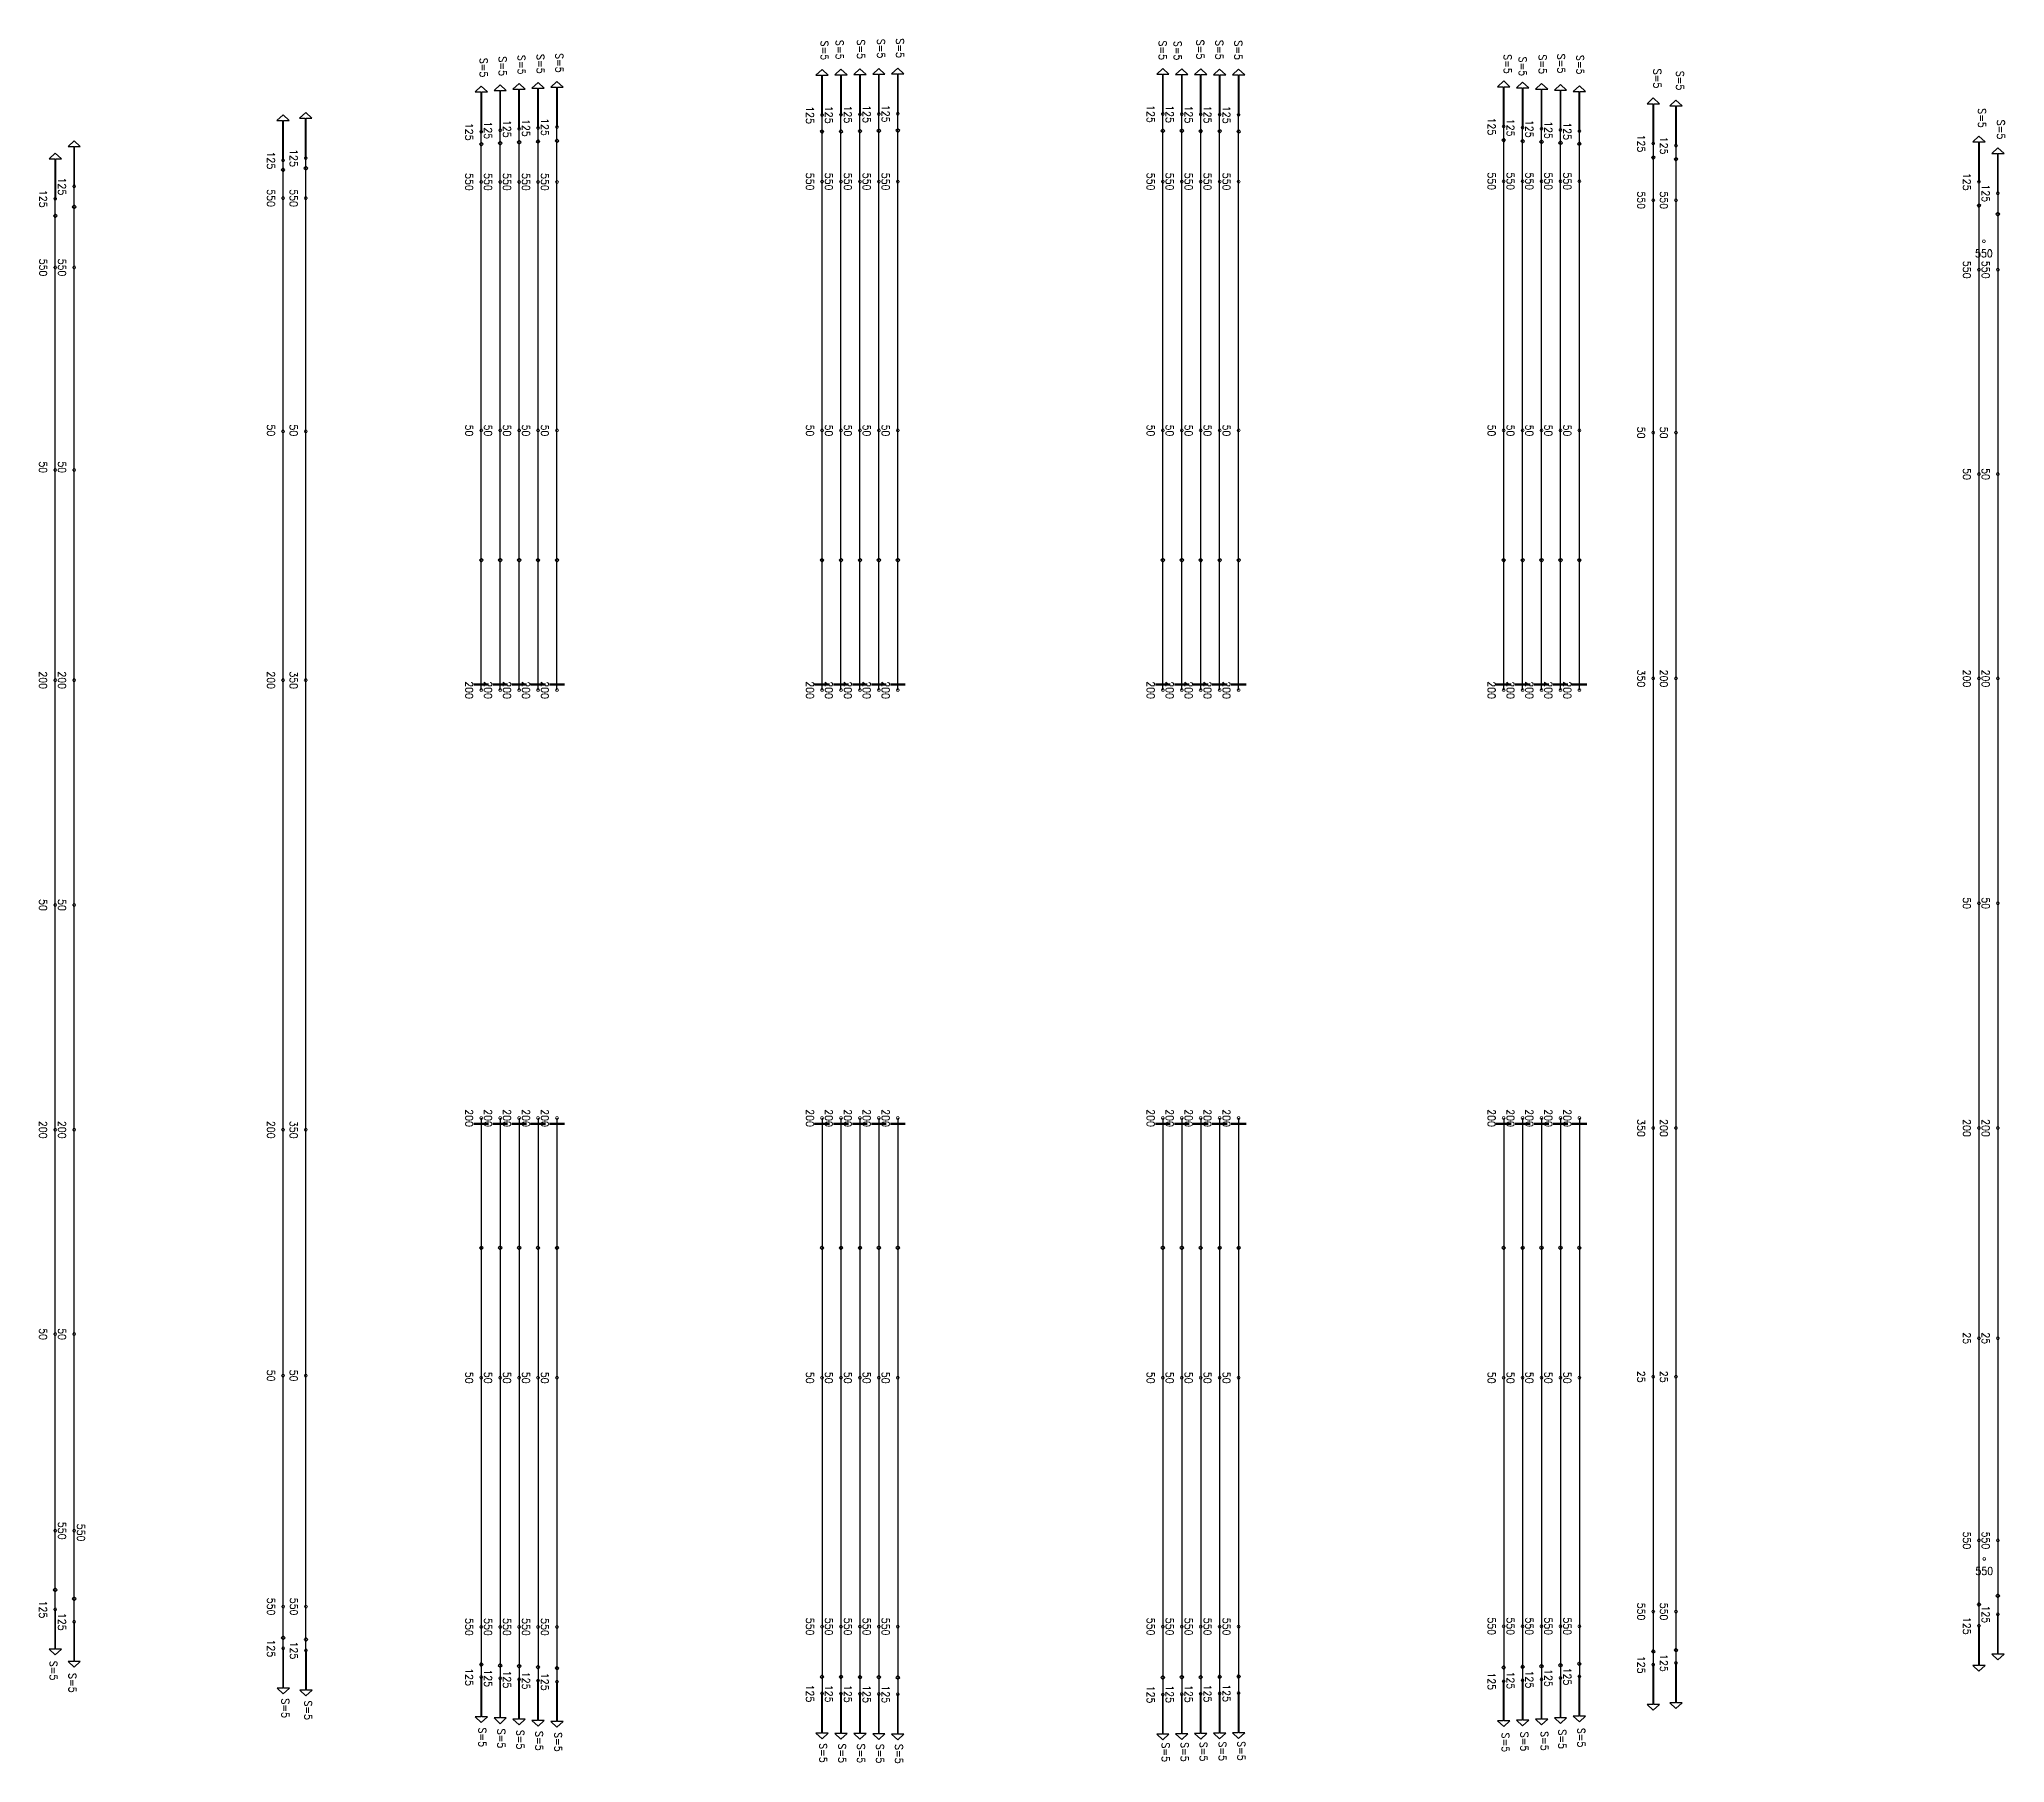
# Model space of a CAD drawing. Header units: millimetres. Extents: x -179076 to 505271, y -44005 to 99253.
# Drawn here: x 420382 to 472284, y 35331 to 80834 of the extents above; entities that cross this region are included whole.
import ezdxf

# ---------------------------------------------------------------- set-up
doc = ezdxf.new("R2010")
doc.units = ezdxf.units.MM
doc.layers.add('Current_plane_Tendon', color=7, linetype='Continuous', true_color=0xab0000)
doc.layers.add('NDC_S_VN TEXT', color=7, linetype='Continuous', lineweight=20)
doc.styles.get("Standard").update_dxf_attribs({"font": 'arial.ttf'})

# ---------------------------------------------------------------- blocks, each defined once
blk = doc.blocks.new('A$Cc1cc997c')
at = {"layer": 'Current_plane_Tendon', "color": 14, "linetype": 'Continuous', "true_color": 0xab0000}
for points in [[(27712, 1134), (27712, 2184), (27862, 2184), (27700, 2334), (27538, 2184), (27688, 2184), (27688, 1134)], [(28212, 1143), (28212, 2193), (28362, 2193), (28200, 2343), (28038, 2193), (28188, 2193), (28188, 1143)], [(28712, 1152), (28712, 2202), (28862, 2202), (28700, 2352), (28538, 2202), (28688, 2202), (28688, 1152)], [(29212, 1161), (29212, 2211), (29362, 2211), (29200, 2361), (29038, 2211), (29188, 2211), (29188, 1161)], [(29712, 1171), (29712, 2221), (29862, 2221), (29700, 2371), (29538, 2221), (29688, 2221), (29688, 1171)], [(36712, 1163), (36712, 2213), (36862, 2213), (36700, 2363), (36538, 2213), (36688, 2213), (36688, 1163)], [(37212, 1158), (37212, 2208), (37362, 2208), (37200, 2358), (37038, 2208), (37188, 2208), (37188, 1158)], [(37712, 1152), (37712, 2202), (37862, 2202), (37700, 2352), (37538, 2202), (37688, 2202), (37688, 1152)], [(38212, 1147), (38212, 2197), (38362, 2197), (38200, 2347), (38038, 2197), (38188, 2197), (38188, 1147)], [(38712, 1142), (38712, 2192), (38862, 2192), (38700, 2342), (38538, 2192), (38688, 2192), (38688, 1142)], [(18712, 694), (18712, 1744), (18862, 1744), (18700, 1894), (18538, 1744), (18688, 1744), (18688, 694)], [(19212, 732), (19212, 1782), (19362, 1782), (19200, 1932), (19038, 1782), (19188, 1782), (19188, 732)], [(19712, 771), (19712, 1821), (19862, 1821), (19700, 1971), (19538, 1821), (19688, 1821), (19688, 771)], [(20212, 795), (20212, 1845), (20362, 1845), (20200, 1995), (20038, 1845), (20188, 1845), (20188, 795)], [(20712, 819), (20712, 1869), (20862, 1869), (20700, 2019), (20538, 1869), (20688, 1869), (20688, 819)], [(45712, 833), (45712, 1883), (45862, 1883), (45700, 2033), (45538, 1883), (45688, 1883), (45688, 833)], [(46212, 802), (46212, 1852), (46362, 1852), (46200, 2002), (46038, 1852), (46188, 1852), (46188, 802)], [(46712, 771), (46712, 1821), (46862, 1821), (46700, 1971), (46538, 1821), (46688, 1821), (46688, 771)], [(47212, 740), (47212, 1790), (47362, 1790), (47200, 1940), (47038, 1790), (47188, 1790), (47188, 740)], [(47712, 709), (47712, 1759), (47862, 1759), (47700, 1909), (47538, 1759), (47688, 1759), (47688, 709)], [(7462, -1076), (7462, -26), (7612, -26), (7450, 124), (7288, -26), (7438, -26), (7438, -1076)], [(7962, -750), (7962, 300), (8112, 300), (7950, 450), (7788, 300), (7938, 300), (7938, -750)], [(18750, -10622), (18700, -10572), (18650, -10622), (18700, -10672), (18750, -10622)], [(19250, -10622), (19200, -10572), (19150, -10622), (19200, -10672), (19250, -10622)], [(19750, -10622), (19700, -10572), (19650, -10622), (19700, -10672), (19750, -10622)], [(20250, -10622), (20200, -10572), (20150, -10622), (20200, -10672), (20250, -10622)], [(20750, -10622), (20700, -10572), (20650, -10622), (20700, -10672), (20750, -10622)], [(27750, -10622), (27700, -10572), (27650, -10622), (27700, -10672), (27750, -10622)], [(28250, -10622), (28200, -10572), (28150, -10622), (28200, -10672), (28250, -10622)], [(28750, -10622), (28700, -10572), (28650, -10622), (28700, -10672), (28750, -10622)], [(29250, -10622), (29200, -10572), (29150, -10622), (29200, -10672), (29250, -10622)], [(29750, -10622), (29700, -10572), (29650, -10622), (29700, -10672), (29750, -10622)], [(36750, -10622), (36700, -10572), (36650, -10622), (36700, -10672), (36750, -10622)], [(37250, -10622), (37200, -10572), (37150, -10622), (37200, -10672), (37250, -10622)], [(37750, -10622), (37700, -10572), (37650, -10622), (37700, -10672), (37750, -10622)], [(38250, -10622), (38200, -10572), (38150, -10622), (38200, -10672), (38250, -10622)], [(38750, -10622), (38700, -10572), (38650, -10622), (38700, -10672), (38750, -10622)], [(45750, -10622), (45700, -10572), (45650, -10622), (45700, -10672), (45750, -10622)], [(46250, -10622), (46200, -10572), (46150, -10622), (46200, -10672), (46250, -10622)], [(46750, -10622), (46700, -10572), (46650, -10622), (46700, -10672), (46750, -10622)], [(47250, -10622), (47200, -10572), (47150, -10622), (47200, -10672), (47250, -10622)], [(47750, -10622), (47700, -10572), (47650, -10622), (47700, -10672), (47750, -10622)], [(18750, -28778), (18700, -28728), (18650, -28778), (18700, -28828), (18750, -28778)], [(19250, -28778), (19200, -28728), (19150, -28778), (19200, -28828), (19250, -28778)], [(19750, -28778), (19700, -28728), (19650, -28778), (19700, -28828), (19750, -28778)], [(20250, -28778), (20200, -28728), (20150, -28778), (20200, -28828), (20250, -28778)], [(20750, -28778), (20700, -28728), (20650, -28778), (20700, -28828), (20750, -28778)], [(27750, -28778), (27700, -28728), (27650, -28778), (27700, -28828), (27750, -28778)], [(28250, -28778), (28200, -28728), (28150, -28778), (28200, -28828), (28250, -28778)], [(28750, -28778), (28700, -28728), (28650, -28778), (28700, -28828), (28750, -28778)], [(29250, -28778), (29200, -28728), (29150, -28778), (29200, -28828), (29250, -28778)], [(29750, -28778), (29700, -28728), (29650, -28778), (29700, -28828), (29750, -28778)], [(36750, -28778), (36700, -28728), (36650, -28778), (36700, -28828), (36750, -28778)], [(37250, -28778), (37200, -28728), (37150, -28778), (37200, -28828), (37250, -28778)], [(37750, -28778), (37700, -28728), (37650, -28778), (37700, -28828), (37750, -28778)], [(38250, -28778), (38200, -28728), (38150, -28778), (38200, -28828), (38250, -28778)], [(38750, -28778), (38700, -28728), (38650, -28778), (38700, -28828), (38750, -28778)], [(45750, -28778), (45700, -28728), (45650, -28778), (45700, -28828), (45750, -28778)], [(46250, -28778), (46200, -28728), (46150, -28778), (46200, -28828), (46250, -28778)], [(46750, -28778), (46700, -28728), (46650, -28778), (46700, -28828), (46750, -28778)], [(47250, -28778), (47200, -28728), (47150, -28778), (47200, -28828), (47250, -28778)], [(47750, -28778), (47700, -28728), (47650, -28778), (47700, -28828), (47750, -28778)], [(13458, -39351), (13458, -40401), (13308, -40401), (13470, -40551), (13632, -40401), (13482, -40401), (13482, -39351)], [(14058, -39406), (14058, -40456), (13908, -40456), (14070, -40606), (14232, -40456), (14082, -40456), (14082, -39406)], [(18688, -40109), (18688, -41159), (18538, -41159), (18700, -41309), (18862, -41159), (18712, -41159), (18712, -40109)], [(19188, -40140), (19188, -41190), (19038, -41190), (19200, -41340), (19362, -41190), (19212, -41190), (19212, -40140)], [(19688, -40171), (19688, -41221), (19538, -41221), (19700, -41371), (19862, -41221), (19712, -41221), (19712, -40171)], [(20188, -40202), (20188, -41252), (20038, -41252), (20200, -41402), (20362, -41252), (20212, -41252), (20212, -40202)], [(20688, -40233), (20688, -41283), (20538, -41283), (20700, -41433), (20862, -41283), (20712, -41283), (20712, -40233)], [(45688, -40219), (45688, -41269), (45538, -41269), (45700, -41419), (45862, -41269), (45712, -41269), (45712, -40219)], [(46188, -40195), (46188, -41245), (46038, -41245), (46200, -41395), (46362, -41245), (46212, -41245), (46212, -40195)], [(46688, -40171), (46688, -41221), (46538, -41221), (46700, -41371), (46862, -41221), (46712, -41221), (46712, -40171)], [(47188, -40132), (47188, -41182), (47038, -41182), (47200, -41332), (47362, -41182), (47212, -41182), (47212, -40132)], [(47688, -40094), (47688, -41144), (47538, -41144), (47700, -41294), (47862, -41144), (47712, -41144), (47712, -40094)], [(27688, -40542), (27688, -41592), (27538, -41592), (27700, -41742), (27862, -41592), (27712, -41592), (27712, -40542)], [(28188, -40547), (28188, -41597), (28038, -41597), (28200, -41747), (28362, -41597), (28212, -41597), (28212, -40547)], [(28688, -40552), (28688, -41602), (28538, -41602), (28700, -41752), (28862, -41602), (28712, -41602), (28712, -40552)], [(29188, -40558), (29188, -41608), (29038, -41608), (29200, -41758), (29362, -41608), (29212, -41608), (29212, -40558)], [(29688, -40563), (29688, -41613), (29538, -41613), (29700, -41763), (29862, -41613), (29712, -41613), (29712, -40563)], [(36688, -40571), (36688, -41621), (36538, -41621), (36700, -41771), (36862, -41621), (36712, -41621), (36712, -40571)], [(37188, -40561), (37188, -41611), (37038, -41611), (37200, -41761), (37362, -41611), (37212, -41611), (37212, -40561)], [(37688, -40552), (37688, -41602), (37538, -41602), (37700, -41752), (37862, -41602), (37712, -41602), (37712, -40552)], [(38188, -40543), (38188, -41593), (38038, -41593), (38200, -41743), (38362, -41593), (38212, -41593), (38212, -40543)], [(38688, -40534), (38688, -41584), (38538, -41584), (38700, -41734), (38862, -41584), (38712, -41584), (38712, -40534)]]:
    blk.add_lwpolyline(points, close=True, dxfattribs=at)
for points, elevation in [([(49662, 384), (49662, 1434), (49812, 1434), (49650, 1584), (49488, 1434), (49638, 1434), (49638, 384)], -93), ([(13478, -63), (13478, 987), (13628, 987), (13466, 1137), (13304, 987), (13454, 987), (13454, -63)], -76), ([(14078, -2), (14078, 1048), (14228, 1048), (14066, 1198), (13904, 1048), (14054, 1048), (14054, -2)], -76), ([(50262, 328), (50262, 1378), (50412, 1378), (50250, 1528), (50088, 1378), (50238, 1378), (50238, 328)], -93), ([(27750, 695), (27700, 745), (27650, 695), (27700, 645), (27750, 695)], 125), ([(28250, 702), (28200, 752), (28150, 702), (28200, 652), (28250, 702)], 125), ([(28750, 709), (28700, 759), (28650, 709), (28700, 659), (28750, 709)], 125), ([(29250, 715), (29200, 765), (29150, 715), (29200, 665), (29250, 715)], 125), ([(29750, 722), (29700, 772), (29650, 722), (29700, 672), (29750, 722)], 125), ([(36750, 717), (36700, 767), (36650, 717), (36700, 667), (36750, 717)], 125), ([(37250, 713), (37200, 763), (37150, 713), (37200, 663), (37250, 713)], 125), ([(37750, 709), (37700, 759), (37650, 709), (37700, 659), (37750, 709)], 125), ([(38250, 705), (38200, 755), (38150, 705), (38200, 655), (38250, 705)], 125), ([(38750, 701), (38700, 751), (38650, 701), (38700, 651), (38750, 701)], 125), ([(45750, 471), (45700, 521), (45650, 471), (45700, 421), (45750, 471)], 125), ([(58263, -627), (58263, 423), (58413, 423), (58251, 573), (58089, 423), (58239, 423), (58239, -627)], -112), ([(18750, 362), (18700, 412), (18650, 362), (18700, 312), (18750, 362)], 125), ([(19250, 391), (19200, 441), (19150, 391), (19200, 341), (19250, 391)], 125), ([(19750, 420), (19700, 470), (19650, 420), (19700, 370), (19750, 420)], 125), ([(20250, 438), (20200, 488), (20150, 438), (20200, 388), (20250, 438)], 125), ([(20750, 456), (20700, 506), (20650, 456), (20700, 406), (20750, 456)], 125), ([(46250, 448), (46200, 498), (46150, 448), (46200, 398), (46250, 448)], 125), ([(46750, 425), (46700, 475), (46650, 425), (46700, 375), (46750, 425)], 125), ([(47250, 402), (47200, 452), (47150, 402), (47200, 352), (47250, 402)], 125), ([(47750, 378), (47700, 428), (47650, 378), (47700, 328), (47750, 378)], 125), ([(49700, 9), (49650, 59), (49600, 9), (49650, -41), (49700, 9)], 32), ([(50300, -33), (50250, 17), (50200, -33), (50250, -83), (50300, -33)], 32), ([(58763, -931), (58763, 119), (58913, 119), (58751, 269), (58589, 119), (58739, 119), (58739, -931)], -112), ([(13516, -312), (13466, -262), (13416, -312), (13466, -362), (13516, -312)], 49), ([(14116, -266), (14066, -216), (14016, -266), (14066, -316), (14116, -266)], 49), ([(7500, -1530), (7450, -1480), (7400, -1530), (7450, -1580), (7500, -1530)], 125), ([(8000, -1286), (7950, -1236), (7900, -1286), (7950, -1336), (8000, -1286)], 125), ([(58301, -1257), (58251, -1207), (58201, -1257), (58251, -1307), (58301, -1257)], 13), ([(58801, -1485), (58751, -1435), (58701, -1485), (58751, -1535), (58801, -1485)], 13), ([(7499, -37804), (7449, -37754), (7399, -37804), (7449, -37854), (7499, -37804)], 12), ([(7437, -38324), (7437, -39374), (7287, -39374), (7449, -39524), (7611, -39374), (7461, -39374), (7461, -38324)], -113), ([(7999, -38048), (7949, -37998), (7899, -38048), (7949, -38098), (7999, -38048)], 12), ([(58301, -38193), (58251, -38143), (58201, -38193), (58251, -38243), (58301, -38193)], 13), ([(58801, -37965), (58751, -37915), (58701, -37965), (58751, -38015), (58801, -37965)], 13), ([(7937, -38649), (7937, -39699), (7787, -39699), (7949, -39849), (8111, -39699), (7961, -39699), (7961, -38649)], -113), ([(58239, -38756), (58239, -39806), (58089, -39806), (58251, -39956), (58413, -39806), (58263, -39806), (58263, -38756)], -112), ([(58739, -38452), (58739, -39502), (58589, -39502), (58751, -39652), (58913, -39502), (58763, -39502), (58763, -38452)], -112), ([(13520, -39075), (13470, -39025), (13420, -39075), (13470, -39125), (13520, -39075)], 125), ([(14120, -39117), (14070, -39067), (14020, -39117), (14070, -39167), (14120, -39117)], 125), ([(49700, -39431), (49650, -39381), (49600, -39431), (49650, -39481), (49700, -39431)], 34), ([(50300, -39397), (50250, -39347), (50200, -39397), (50250, -39447), (50300, -39397)], 34), ([(18750, -39778), (18700, -39728), (18650, -39778), (18700, -39828), (18750, -39778)], 125), ([(19250, -39802), (19200, -39752), (19150, -39802), (19200, -39852), (19250, -39802)], 125), ([(19750, -39825), (19700, -39775), (19650, -39825), (19700, -39875), (19750, -39825)], 125), ([(20250, -39848), (20200, -39798), (20150, -39848), (20200, -39898), (20250, -39848)], 125), ([(20750, -39871), (20700, -39821), (20650, -39871), (20700, -39921), (20750, -39871)], 125), ([(45750, -39856), (45700, -39806), (45650, -39856), (45700, -39906), (45750, -39856)], 125), ([(46250, -39838), (46200, -39788), (46150, -39838), (46200, -39888), (46250, -39838)], 125), ([(46750, -39820), (46700, -39770), (46650, -39820), (46700, -39870), (46750, -39820)], 125), ([(47250, -39791), (47200, -39741), (47150, -39791), (47200, -39841), (47250, -39791)], 125), ([(47750, -39762), (47700, -39712), (47650, -39762), (47700, -39812), (47750, -39762)], 125), ([(49638, -39782), (49638, -40832), (49488, -40832), (49650, -40982), (49812, -40832), (49662, -40832), (49662, -39782)], -91), ([(50238, -39736), (50238, -40786), (50088, -40786), (50250, -40936), (50412, -40786), (50262, -40786), (50262, -39736)], -91), ([(27750, -40101), (27700, -40051), (27650, -40101), (27700, -40151), (27750, -40101)], 125), ([(28250, -40105), (28200, -40055), (28150, -40105), (28200, -40155), (28250, -40105)], 125), ([(28750, -40109), (28700, -40059), (28650, -40109), (28700, -40159), (28750, -40109)], 125), ([(29250, -40113), (29200, -40063), (29150, -40113), (29200, -40163), (29250, -40113)], 125), ([(29750, -40117), (29700, -40067), (29650, -40117), (29700, -40167), (29750, -40117)], 125), ([(36750, -40122), (36700, -40072), (36650, -40122), (36700, -40172), (36750, -40122)], 125), ([(37250, -40115), (37200, -40065), (37150, -40115), (37200, -40165), (37250, -40115)], 125), ([(37750, -40109), (37700, -40059), (37650, -40109), (37700, -40159), (37750, -40109)], 125), ([(38250, -40102), (38200, -40052), (38150, -40102), (38200, -40152), (38250, -40102)], 125), ([(38750, -40095), (38700, -40045), (38650, -40095), (38700, -40145), (38750, -40095)], 125)]:
    blk.add_lwpolyline(points, close=True, dxfattribs=dict(at, elevation=elevation))
for points in [[(27740, 1134, 20, 20, 0), (27720, 1169, 20, 20, 0), (27680, 1169, 20, 20, 0), (27660, 1134, 20, 20, 0), (27680, 1100, 20, 20, 0), (27720, 1100, 20, 20, 0)], [(28240, 1143, 20, 20, 0), (28220, 1178, 20, 20, 0), (28180, 1178, 20, 20, 0), (28160, 1143, 20, 20, 0), (28180, 1109, 20, 20, 0), (28220, 1109, 20, 20, 0)], [(28740, 1152, 20, 20, 0), (28720, 1187, 20, 20, 0), (28680, 1187, 20, 20, 0), (28660, 1152, 20, 20, 0), (28680, 1118, 20, 20, 0), (28720, 1118, 20, 20, 0)], [(29240, 1161, 20, 20, 0), (29220, 1196, 20, 20, 0), (29180, 1196, 20, 20, 0), (29160, 1161, 20, 20, 0), (29180, 1127, 20, 20, 0), (29220, 1127, 20, 20, 0)], [(29740, 1171, 20, 20, 0), (29720, 1205, 20, 20, 0), (29680, 1205, 20, 20, 0), (29660, 1171, 20, 20, 0), (29680, 1136, 20, 20, 0), (29720, 1136, 20, 20, 0)], [(36740, 1163, 20, 20, 0), (36720, 1198, 20, 20, 0), (36680, 1198, 20, 20, 0), (36660, 1163, 20, 20, 0), (36680, 1128, 20, 20, 0), (36720, 1128, 20, 20, 0)], [(37240, 1158, 20, 20, 0), (37220, 1192, 20, 20, 0), (37180, 1192, 20, 20, 0), (37160, 1158, 20, 20, 0), (37180, 1123, 20, 20, 0), (37220, 1123, 20, 20, 0)], [(37740, 1152, 20, 20, 0), (37720, 1187, 20, 20, 0), (37680, 1187, 20, 20, 0), (37660, 1152, 20, 20, 0), (37680, 1118, 20, 20, 0), (37720, 1118, 20, 20, 0)], [(38240, 1147, 20, 20, 0), (38220, 1182, 20, 20, 0), (38180, 1182, 20, 20, 0), (38160, 1147, 20, 20, 0), (38180, 1112, 20, 20, 0), (38220, 1112, 20, 20, 0)], [(38740, 1142, 20, 20, 0), (38720, 1176, 20, 20, 0), (38680, 1176, 20, 20, 0), (38660, 1142, 20, 20, 0), (38680, 1107, 20, 20, 0), (38720, 1107, 20, 20, 0)], [(18740, 694, 20, 20, 0), (18720, 728, 20, 20, 0), (18680, 728, 20, 20, 0), (18660, 694, 20, 20, 0), (18680, 659, 20, 20, 0), (18720, 659, 20, 20, 0)], [(19240, 732, 20, 20, 0), (19220, 767, 20, 20, 0), (19180, 767, 20, 20, 0), (19160, 732, 20, 20, 0), (19180, 698, 20, 20, 0), (19220, 698, 20, 20, 0)], [(19740, 771, 20, 20, 0), (19720, 806, 20, 20, 0), (19680, 806, 20, 20, 0), (19660, 771, 20, 20, 0), (19680, 736, 20, 20, 0), (19720, 736, 20, 20, 0)], [(20240, 795, 20, 20, 0), (20220, 829, 20, 20, 0), (20180, 829, 20, 20, 0), (20160, 795, 20, 20, 0), (20180, 760, 20, 20, 0), (20220, 760, 20, 20, 0)], [(20740, 819, 20, 20, 0), (20720, 853, 20, 20, 0), (20680, 853, 20, 20, 0), (20660, 819, 20, 20, 0), (20680, 784, 20, 20, 0), (20720, 784, 20, 20, 0)], [(45740, 833, 20, 20, 0), (45720, 867, 20, 20, 0), (45680, 867, 20, 20, 0), (45660, 833, 20, 20, 0), (45680, 798, 20, 20, 0), (45720, 798, 20, 20, 0)], [(46240, 802, 20, 20, 0), (46220, 837, 20, 20, 0), (46180, 837, 20, 20, 0), (46160, 802, 20, 20, 0), (46180, 767, 20, 20, 0), (46220, 767, 20, 20, 0)], [(46740, 771, 20, 20, 0), (46720, 806, 20, 20, 0), (46680, 806, 20, 20, 0), (46660, 771, 20, 20, 0), (46680, 736, 20, 20, 0), (46720, 736, 20, 20, 0)], [(47240, 740, 20, 20, 0), (47220, 775, 20, 20, 0), (47180, 775, 20, 20, 0), (47160, 740, 20, 20, 0), (47180, 706, 20, 20, 0), (47220, 706, 20, 20, 0)], [(47740, 709, 20, 20, 0), (47720, 744, 20, 20, 0), (47680, 744, 20, 20, 0), (47660, 709, 20, 20, 0), (47680, 675, 20, 20, 0), (47720, 675, 20, 20, 0)], [(7490, -1076, 20, 20, 0), (7470, -1041, 20, 20, 0), (7430, -1041, 20, 20, 0), (7410, -1076, 20, 20, 0), (7430, -1111, 20, 20, 0), (7470, -1111, 20, 20, 0)], [(7990, -750, 20, 20, 0), (7970, -716, 20, 20, 0), (7930, -716, 20, 20, 0), (7910, -750, 20, 20, 0), (7930, -785, 20, 20, 0), (7970, -785, 20, 20, 0)], [(13510, -39351, 20, 20, 0), (13490, -39316, 20, 20, 0), (13450, -39316, 20, 20, 0), (13430, -39351, 20, 20, 0), (13450, -39386, 20, 20, 0), (13490, -39386, 20, 20, 0)], [(14110, -39406, 20, 20, 0), (14090, -39372, 20, 20, 0), (14050, -39372, 20, 20, 0), (14030, -39406, 20, 20, 0), (14050, -39441, 20, 20, 0), (14090, -39441, 20, 20, 0)], [(18740, -40109, 20, 20, 0), (18720, -40075, 20, 20, 0), (18680, -40075, 20, 20, 0), (18660, -40109, 20, 20, 0), (18680, -40144, 20, 20, 0), (18720, -40144, 20, 20, 0)], [(19240, -40140, 20, 20, 0), (19220, -40106, 20, 20, 0), (19180, -40106, 20, 20, 0), (19160, -40140, 20, 20, 0), (19180, -40175, 20, 20, 0), (19220, -40175, 20, 20, 0)], [(19740, -40171, 20, 20, 0), (19720, -40136, 20, 20, 0), (19680, -40136, 20, 20, 0), (19660, -40171, 20, 20, 0), (19680, -40206, 20, 20, 0), (19720, -40206, 20, 20, 0)], [(20240, -40202, 20, 20, 0), (20220, -40167, 20, 20, 0), (20180, -40167, 20, 20, 0), (20160, -40202, 20, 20, 0), (20180, -40237, 20, 20, 0), (20220, -40237, 20, 20, 0)], [(20740, -40233, 20, 20, 0), (20720, -40198, 20, 20, 0), (20680, -40198, 20, 20, 0), (20660, -40233, 20, 20, 0), (20680, -40267, 20, 20, 0), (20720, -40267, 20, 20, 0)], [(45740, -40219, 20, 20, 0), (45720, -40184, 20, 20, 0), (45680, -40184, 20, 20, 0), (45660, -40219, 20, 20, 0), (45680, -40253, 20, 20, 0), (45720, -40253, 20, 20, 0)], [(46240, -40195, 20, 20, 0), (46220, -40160, 20, 20, 0), (46180, -40160, 20, 20, 0), (46160, -40195, 20, 20, 0), (46180, -40229, 20, 20, 0), (46220, -40229, 20, 20, 0)], [(46740, -40171, 20, 20, 0), (46720, -40136, 20, 20, 0), (46680, -40136, 20, 20, 0), (46660, -40171, 20, 20, 0), (46680, -40206, 20, 20, 0), (46720, -40206, 20, 20, 0)], [(47240, -40132, 20, 20, 0), (47220, -40098, 20, 20, 0), (47180, -40098, 20, 20, 0), (47160, -40132, 20, 20, 0), (47180, -40167, 20, 20, 0), (47220, -40167, 20, 20, 0)], [(47740, -40094, 20, 20, 0), (47720, -40059, 20, 20, 0), (47680, -40059, 20, 20, 0), (47660, -40094, 20, 20, 0), (47680, -40128, 20, 20, 0), (47720, -40128, 20, 20, 0)], [(27740, -40542, 20, 20, 0), (27720, -40507, 20, 20, 0), (27680, -40507, 20, 20, 0), (27660, -40542, 20, 20, 0), (27680, -40576, 20, 20, 0), (27720, -40576, 20, 20, 0)], [(28240, -40547, 20, 20, 0), (28220, -40512, 20, 20, 0), (28180, -40512, 20, 20, 0), (28160, -40547, 20, 20, 0), (28180, -40582, 20, 20, 0), (28220, -40582, 20, 20, 0)], [(28740, -40552, 20, 20, 0), (28720, -40518, 20, 20, 0), (28680, -40518, 20, 20, 0), (28660, -40552, 20, 20, 0), (28680, -40587, 20, 20, 0), (28720, -40587, 20, 20, 0)], [(29240, -40558, 20, 20, 0), (29220, -40523, 20, 20, 0), (29180, -40523, 20, 20, 0), (29160, -40558, 20, 20, 0), (29180, -40592, 20, 20, 0), (29220, -40592, 20, 20, 0)], [(29740, -40563, 20, 20, 0), (29720, -40528, 20, 20, 0), (29680, -40528, 20, 20, 0), (29660, -40563, 20, 20, 0), (29680, -40598, 20, 20, 0), (29720, -40598, 20, 20, 0)], [(36740, -40571, 20, 20, 0), (36720, -40536, 20, 20, 0), (36680, -40536, 20, 20, 0), (36660, -40571, 20, 20, 0), (36680, -40605, 20, 20, 0), (36720, -40605, 20, 20, 0)], [(37240, -40561, 20, 20, 0), (37220, -40527, 20, 20, 0), (37180, -40527, 20, 20, 0), (37160, -40561, 20, 20, 0), (37180, -40596, 20, 20, 0), (37220, -40596, 20, 20, 0)], [(37740, -40552, 20, 20, 0), (37720, -40518, 20, 20, 0), (37680, -40518, 20, 20, 0), (37660, -40552, 20, 20, 0), (37680, -40587, 20, 20, 0), (37720, -40587, 20, 20, 0)], [(38240, -40543, 20, 20, 0), (38220, -40509, 20, 20, 0), (38180, -40509, 20, 20, 0), (38160, -40543, 20, 20, 0), (38180, -40578, 20, 20, 0), (38220, -40578, 20, 20, 0)], [(38740, -40534, 20, 20, 0), (38720, -40500, 20, 20, 0), (38680, -40500, 20, 20, 0), (38660, -40534, 20, 20, 0), (38680, -40569, 20, 20, 0), (38720, -40569, 20, 20, 0)]]:
    blk.add_lwpolyline(points, format="xyseb", close=True, dxfattribs=at)
for points, elevation in [([(14106, -2, 20, 20, 0), (14086, 33, 20, 20, 0), (14046, 33, 20, 20, 0), (14026, -2, 20, 20, 0), (14046, -36, 20, 20, 0), (14086, -36, 20, 20, 0)], -76), ([(49690, 384, 20, 20, 0), (49670, 418, 20, 20, 0), (49630, 418, 20, 20, 0), (49610, 384, 20, 20, 0), (49630, 349, 20, 20, 0), (49670, 349, 20, 20, 0)], -93), ([(50290, 328, 20, 20, 0), (50270, 363, 20, 20, 0), (50230, 363, 20, 20, 0), (50210, 328, 20, 20, 0), (50230, 294, 20, 20, 0), (50270, 294, 20, 20, 0)], -93), ([(13506, -63, 20, 20, 0), (13486, -28, 20, 20, 0), (13446, -28, 20, 20, 0), (13426, -63, 20, 20, 0), (13446, -97, 20, 20, 0), (13486, -97, 20, 20, 0)], -76), ([(13506, -1060, 20, 20, 0), (13486, -1025, 20, 20, 0), (13446, -1025, 20, 20, 0), (13426, -1060, 20, 20, 0), (13446, -1095, 20, 20, 0), (13486, -1095, 20, 20, 0)], -1), ([(14106, -1060, 20, 20, 0), (14086, -1025, 20, 20, 0), (14046, -1025, 20, 20, 0), (14026, -1060, 20, 20, 0), (14046, -1095, 20, 20, 0), (14086, -1095, 20, 20, 0)], -1), ([(18740, -632, 20, 20, 0), (18720, -597, 20, 20, 0), (18680, -597, 20, 20, 0), (18660, -632, 20, 20, 0), (18680, -667, 20, 20, 0), (18720, -667, 20, 20, 0)], 75), ([(19240, -632, 20, 20, 0), (19220, -597, 20, 20, 0), (19180, -597, 20, 20, 0), (19160, -632, 20, 20, 0), (19180, -667, 20, 20, 0), (19220, -667, 20, 20, 0)], 75), ([(19740, -632, 20, 20, 0), (19720, -597, 20, 20, 0), (19680, -597, 20, 20, 0), (19660, -632, 20, 20, 0), (19680, -667, 20, 20, 0), (19720, -667, 20, 20, 0)], 75), ([(20240, -632, 20, 20, 0), (20220, -597, 20, 20, 0), (20180, -597, 20, 20, 0), (20160, -632, 20, 20, 0), (20180, -667, 20, 20, 0), (20220, -667, 20, 20, 0)], 75), ([(20740, -632, 20, 20, 0), (20720, -597, 20, 20, 0), (20680, -597, 20, 20, 0), (20660, -632, 20, 20, 0), (20680, -667, 20, 20, 0), (20720, -667, 20, 20, 0)], 75), ([(27740, -623, 20, 20, 0), (27720, -588, 20, 20, 0), (27680, -588, 20, 20, 0), (27660, -623, 20, 20, 0), (27680, -657, 20, 20, 0), (27720, -657, 20, 20, 0)], 75), ([(28240, -623, 20, 20, 0), (28220, -588, 20, 20, 0), (28180, -588, 20, 20, 0), (28160, -623, 20, 20, 0), (28180, -657, 20, 20, 0), (28220, -657, 20, 20, 0)], 75), ([(28740, -623, 20, 20, 0), (28720, -588, 20, 20, 0), (28680, -588, 20, 20, 0), (28660, -623, 20, 20, 0), (28680, -657, 20, 20, 0), (28720, -657, 20, 20, 0)], 75), ([(29240, -623, 20, 20, 0), (29220, -588, 20, 20, 0), (29180, -588, 20, 20, 0), (29160, -623, 20, 20, 0), (29180, -657, 20, 20, 0), (29220, -657, 20, 20, 0)], 75), ([(29740, -623, 20, 20, 0), (29720, -588, 20, 20, 0), (29680, -588, 20, 20, 0), (29660, -623, 20, 20, 0), (29680, -657, 20, 20, 0), (29720, -657, 20, 20, 0)], 75), ([(36740, -623, 20, 20, 0), (36720, -588, 20, 20, 0), (36680, -588, 20, 20, 0), (36660, -623, 20, 20, 0), (36680, -657, 20, 20, 0), (36720, -657, 20, 20, 0)], 75), ([(37240, -623, 20, 20, 0), (37220, -588, 20, 20, 0), (37180, -588, 20, 20, 0), (37160, -623, 20, 20, 0), (37180, -657, 20, 20, 0), (37220, -657, 20, 20, 0)], 75), ([(37740, -623, 20, 20, 0), (37720, -588, 20, 20, 0), (37680, -588, 20, 20, 0), (37660, -623, 20, 20, 0), (37680, -657, 20, 20, 0), (37720, -657, 20, 20, 0)], 75), ([(38240, -623, 20, 20, 0), (38220, -588, 20, 20, 0), (38180, -588, 20, 20, 0), (38160, -623, 20, 20, 0), (38180, -657, 20, 20, 0), (38220, -657, 20, 20, 0)], 75), ([(38740, -623, 20, 20, 0), (38720, -588, 20, 20, 0), (38680, -588, 20, 20, 0), (38660, -623, 20, 20, 0), (38680, -657, 20, 20, 0), (38720, -657, 20, 20, 0)], 75), ([(45740, -614, 20, 20, 0), (45720, -580, 20, 20, 0), (45680, -580, 20, 20, 0), (45660, -614, 20, 20, 0), (45680, -649, 20, 20, 0), (45720, -649, 20, 20, 0)], 75), ([(46240, -614, 20, 20, 0), (46220, -580, 20, 20, 0), (46180, -580, 20, 20, 0), (46160, -614, 20, 20, 0), (46180, -649, 20, 20, 0), (46220, -649, 20, 20, 0)], 75), ([(46740, -614, 20, 20, 0), (46720, -580, 20, 20, 0), (46680, -580, 20, 20, 0), (46660, -614, 20, 20, 0), (46680, -649, 20, 20, 0), (46720, -649, 20, 20, 0)], 75), ([(47240, -614, 20, 20, 0), (47220, -580, 20, 20, 0), (47180, -580, 20, 20, 0), (47160, -614, 20, 20, 0), (47180, -649, 20, 20, 0), (47220, -649, 20, 20, 0)], 75), ([(47740, -614, 20, 20, 0), (47720, -580, 20, 20, 0), (47680, -580, 20, 20, 0), (47660, -614, 20, 20, 0), (47680, -649, 20, 20, 0), (47720, -649, 20, 20, 0)], 75), ([(58291, -627, 20, 20, 0), (58271, -593, 20, 20, 0), (58231, -593, 20, 20, 0), (58211, -627, 20, 20, 0), (58231, -662, 20, 20, 0), (58271, -662, 20, 20, 0)], -112), ([(58791, -931, 20, 20, 0), (58771, -896, 20, 20, 0), (58731, -896, 20, 20, 0), (58711, -931, 20, 20, 0), (58731, -966, 20, 20, 0), (58771, -966, 20, 20, 0)], -112), ([(49690, -1115, 20, 20, 0), (49670, -1081, 20, 20, 0), (49630, -1081, 20, 20, 0), (49610, -1115, 20, 20, 0), (49630, -1150, 20, 20, 0), (49670, -1150, 20, 20, 0)], -18), ([(50290, -1115, 20, 20, 0), (50270, -1081, 20, 20, 0), (50230, -1081, 20, 20, 0), (50210, -1115, 20, 20, 0), (50230, -1150, 20, 20, 0), (50270, -1150, 20, 20, 0)], -18), ([(58422, -2200, 20, 20, 0), (58402, -2165, 20, 20, 0), (58362, -2165, 20, 20, 0), (58342, -2200, 20, 20, 0), (58362, -2234, 20, 20, 0), (58402, -2234, 20, 20, 0)], -50), ([(7490, -2892, 20, 20, 0), (7470, -2857, 20, 20, 0), (7430, -2857, 20, 20, 0), (7410, -2892, 20, 20, 0), (7430, -2926, 20, 20, 0), (7470, -2926, 20, 20, 0)], 75), ([(7990, -2892, 20, 20, 0), (7970, -2857, 20, 20, 0), (7930, -2857, 20, 20, 0), (7910, -2892, 20, 20, 0), (7930, -2926, 20, 20, 0), (7970, -2926, 20, 20, 0)], 75), ([(58291, -2950, 20, 20, 0), (58271, -2916, 20, 20, 0), (58231, -2916, 20, 20, 0), (58211, -2950, 20, 20, 0), (58231, -2985, 20, 20, 0), (58271, -2985, 20, 20, 0)], -50), ([(58791, -2950, 20, 20, 0), (58771, -2916, 20, 20, 0), (58731, -2916, 20, 20, 0), (58711, -2950, 20, 20, 0), (58731, -2985, 20, 20, 0), (58771, -2985, 20, 20, 0)], -50), ([(13506, -7220, 20, 20, 0), (13486, -7185, 20, 20, 0), (13446, -7185, 20, 20, 0), (13426, -7220, 20, 20, 0), (13446, -7254, 20, 20, 0), (13486, -7254, 20, 20, 0)], -225), ([(14106, -7220, 20, 20, 0), (14086, -7185, 20, 20, 0), (14046, -7185, 20, 20, 0), (14026, -7220, 20, 20, 0), (14046, -7254, 20, 20, 0), (14086, -7254, 20, 20, 0)], -225), ([(18740, -7194, 20, 20, 0), (18720, -7160, 20, 20, 0), (18680, -7160, 20, 20, 0), (18660, -7194, 20, 20, 0), (18680, -7229, 20, 20, 0), (18720, -7229, 20, 20, 0)], -350), ([(19240, -7194, 20, 20, 0), (19220, -7160, 20, 20, 0), (19180, -7160, 20, 20, 0), (19160, -7194, 20, 20, 0), (19180, -7229, 20, 20, 0), (19220, -7229, 20, 20, 0)], -350), ([(19740, -7194, 20, 20, 0), (19720, -7160, 20, 20, 0), (19680, -7160, 20, 20, 0), (19660, -7194, 20, 20, 0), (19680, -7229, 20, 20, 0), (19720, -7229, 20, 20, 0)], -350), ([(20240, -7194, 20, 20, 0), (20220, -7160, 20, 20, 0), (20180, -7160, 20, 20, 0), (20160, -7194, 20, 20, 0), (20180, -7229, 20, 20, 0), (20220, -7229, 20, 20, 0)], -350), ([(20740, -7194, 20, 20, 0), (20720, -7160, 20, 20, 0), (20680, -7160, 20, 20, 0), (20660, -7194, 20, 20, 0), (20680, -7229, 20, 20, 0), (20720, -7229, 20, 20, 0)], -350), ([(27740, -7194, 20, 20, 0), (27720, -7160, 20, 20, 0), (27680, -7160, 20, 20, 0), (27660, -7194, 20, 20, 0), (27680, -7229, 20, 20, 0), (27720, -7229, 20, 20, 0)], -350), ([(28240, -7194, 20, 20, 0), (28220, -7160, 20, 20, 0), (28180, -7160, 20, 20, 0), (28160, -7194, 20, 20, 0), (28180, -7229, 20, 20, 0), (28220, -7229, 20, 20, 0)], -350), ([(28740, -7194, 20, 20, 0), (28720, -7160, 20, 20, 0), (28680, -7160, 20, 20, 0), (28660, -7194, 20, 20, 0), (28680, -7229, 20, 20, 0), (28720, -7229, 20, 20, 0)], -350), ([(29240, -7194, 20, 20, 0), (29220, -7160, 20, 20, 0), (29180, -7160, 20, 20, 0), (29160, -7194, 20, 20, 0), (29180, -7229, 20, 20, 0), (29220, -7229, 20, 20, 0)], -350), ([(29740, -7194, 20, 20, 0), (29720, -7160, 20, 20, 0), (29680, -7160, 20, 20, 0), (29660, -7194, 20, 20, 0), (29680, -7229, 20, 20, 0), (29720, -7229, 20, 20, 0)], -350), ([(36740, -7194, 20, 20, 0), (36720, -7160, 20, 20, 0), (36680, -7160, 20, 20, 0), (36660, -7194, 20, 20, 0), (36680, -7229, 20, 20, 0), (36720, -7229, 20, 20, 0)], -350), ([(37240, -7194, 20, 20, 0), (37220, -7160, 20, 20, 0), (37180, -7160, 20, 20, 0), (37160, -7194, 20, 20, 0), (37180, -7229, 20, 20, 0), (37220, -7229, 20, 20, 0)], -350), ([(37740, -7194, 20, 20, 0), (37720, -7160, 20, 20, 0), (37680, -7160, 20, 20, 0), (37660, -7194, 20, 20, 0), (37680, -7229, 20, 20, 0), (37720, -7229, 20, 20, 0)], -350), ([(38240, -7194, 20, 20, 0), (38220, -7160, 20, 20, 0), (38180, -7160, 20, 20, 0), (38160, -7194, 20, 20, 0), (38180, -7229, 20, 20, 0), (38220, -7229, 20, 20, 0)], -350), ([(38740, -7194, 20, 20, 0), (38720, -7160, 20, 20, 0), (38680, -7160, 20, 20, 0), (38660, -7194, 20, 20, 0), (38680, -7229, 20, 20, 0), (38720, -7229, 20, 20, 0)], -350), ([(45740, -7194, 20, 20, 0), (45720, -7160, 20, 20, 0), (45680, -7160, 20, 20, 0), (45660, -7194, 20, 20, 0), (45680, -7229, 20, 20, 0), (45720, -7229, 20, 20, 0)], -350), ([(46240, -7194, 20, 20, 0), (46220, -7160, 20, 20, 0), (46180, -7160, 20, 20, 0), (46160, -7194, 20, 20, 0), (46180, -7229, 20, 20, 0), (46220, -7229, 20, 20, 0)], -350), ([(46740, -7194, 20, 20, 0), (46720, -7160, 20, 20, 0), (46680, -7160, 20, 20, 0), (46660, -7194, 20, 20, 0), (46680, -7229, 20, 20, 0), (46720, -7229, 20, 20, 0)], -350), ([(47240, -7194, 20, 20, 0), (47220, -7160, 20, 20, 0), (47180, -7160, 20, 20, 0), (47160, -7194, 20, 20, 0), (47180, -7229, 20, 20, 0), (47220, -7229, 20, 20, 0)], -350), ([(47740, -7194, 20, 20, 0), (47720, -7160, 20, 20, 0), (47680, -7160, 20, 20, 0), (47660, -7194, 20, 20, 0), (47680, -7229, 20, 20, 0), (47720, -7229, 20, 20, 0)], -350), ([(49690, -7251, 20, 20, 0), (49670, -7216, 20, 20, 0), (49630, -7216, 20, 20, 0), (49610, -7251, 20, 20, 0), (49630, -7285, 20, 20, 0), (49670, -7285, 20, 20, 0)], -200), ([(50290, -7251, 20, 20, 0), (50270, -7216, 20, 20, 0), (50230, -7216, 20, 20, 0), (50210, -7251, 20, 20, 0), (50230, -7285, 20, 20, 0), (50270, -7285, 20, 20, 0)], -200), ([(7489, -8238, 20, 20, 0), (7469, -8203, 20, 20, 0), (7429, -8203, 20, 20, 0), (7409, -8238, 20, 20, 0), (7429, -8272, 20, 20, 0), (7469, -8272, 20, 20, 0)], -225), ([(7989, -8238, 20, 20, 0), (7969, -8203, 20, 20, 0), (7929, -8203, 20, 20, 0), (7909, -8238, 20, 20, 0), (7929, -8272, 20, 20, 0), (7969, -8272, 20, 20, 0)], -225), ([(58291, -8346, 20, 20, 0), (58271, -8311, 20, 20, 0), (58231, -8311, 20, 20, 0), (58211, -8346, 20, 20, 0), (58231, -8381, 20, 20, 0), (58271, -8381, 20, 20, 0)], -200), ([(58791, -8346, 20, 20, 0), (58771, -8311, 20, 20, 0), (58731, -8311, 20, 20, 0), (58711, -8346, 20, 20, 0), (58731, -8381, 20, 20, 0), (58771, -8381, 20, 20, 0)], -200), ([(7489, -13788, 20, 20, 0), (7469, -13753, 20, 20, 0), (7429, -13753, 20, 20, 0), (7409, -13788, 20, 20, 0), (7429, -13822, 20, 20, 0), (7469, -13822, 20, 20, 0)], -50), ([(7989, -13788, 20, 20, 0), (7969, -13753, 20, 20, 0), (7929, -13753, 20, 20, 0), (7909, -13788, 20, 20, 0), (7929, -13822, 20, 20, 0), (7969, -13822, 20, 20, 0)], -50), ([(13506, -13788, 20, 20, 0), (13486, -13753, 20, 20, 0), (13446, -13753, 20, 20, 0), (13426, -13788, 20, 20, 0), (13446, -13822, 20, 20, 0), (13486, -13822, 20, 20, 0)], -50), ([(14106, -13788, 20, 20, 0), (14086, -13753, 20, 20, 0), (14046, -13753, 20, 20, 0), (14026, -13788, 20, 20, 0), (14046, -13822, 20, 20, 0), (14086, -13822, 20, 20, 0)], -50), ([(18740, -14050, 20, 20, 0), (18720, -14015, 20, 20, 0), (18680, -14015, 20, 20, 0), (18660, -14050, 20, 20, 0), (18680, -14085, 20, 20, 0), (18720, -14085, 20, 20, 0)], -200), ([(19240, -14050, 20, 20, 0), (19220, -14015, 20, 20, 0), (19180, -14015, 20, 20, 0), (19160, -14050, 20, 20, 0), (19180, -14085, 20, 20, 0), (19220, -14085, 20, 20, 0)], -200), ([(19740, -14050, 20, 20, 0), (19720, -14015, 20, 20, 0), (19680, -14015, 20, 20, 0), (19660, -14050, 20, 20, 0), (19680, -14085, 20, 20, 0), (19720, -14085, 20, 20, 0)], -200), ([(20240, -14050, 20, 20, 0), (20220, -14015, 20, 20, 0), (20180, -14015, 20, 20, 0), (20160, -14050, 20, 20, 0), (20180, -14085, 20, 20, 0), (20220, -14085, 20, 20, 0)], -200), ([(20740, -14050, 20, 20, 0), (20720, -14015, 20, 20, 0), (20680, -14015, 20, 20, 0), (20660, -14050, 20, 20, 0), (20680, -14085, 20, 20, 0), (20720, -14085, 20, 20, 0)], -200), ([(27740, -14050, 20, 20, 0), (27720, -14015, 20, 20, 0), (27680, -14015, 20, 20, 0), (27660, -14050, 20, 20, 0), (27680, -14085, 20, 20, 0), (27720, -14085, 20, 20, 0)], -200), ([(28240, -14050, 20, 20, 0), (28220, -14015, 20, 20, 0), (28180, -14015, 20, 20, 0), (28160, -14050, 20, 20, 0), (28180, -14085, 20, 20, 0), (28220, -14085, 20, 20, 0)], -200), ([(28740, -14050, 20, 20, 0), (28720, -14015, 20, 20, 0), (28680, -14015, 20, 20, 0), (28660, -14050, 20, 20, 0), (28680, -14085, 20, 20, 0), (28720, -14085, 20, 20, 0)], -200), ([(29240, -14050, 20, 20, 0), (29220, -14015, 20, 20, 0), (29180, -14015, 20, 20, 0), (29160, -14050, 20, 20, 0), (29180, -14085, 20, 20, 0), (29220, -14085, 20, 20, 0)], -200), ([(29740, -14050, 20, 20, 0), (29720, -14015, 20, 20, 0), (29680, -14015, 20, 20, 0), (29660, -14050, 20, 20, 0), (29680, -14085, 20, 20, 0), (29720, -14085, 20, 20, 0)], -200), ([(36740, -14050, 20, 20, 0), (36720, -14015, 20, 20, 0), (36680, -14015, 20, 20, 0), (36660, -14050, 20, 20, 0), (36680, -14085, 20, 20, 0), (36720, -14085, 20, 20, 0)], -200), ([(37240, -14050, 20, 20, 0), (37220, -14015, 20, 20, 0), (37180, -14015, 20, 20, 0), (37160, -14050, 20, 20, 0), (37180, -14085, 20, 20, 0), (37220, -14085, 20, 20, 0)], -200), ([(37740, -14050, 20, 20, 0), (37720, -14015, 20, 20, 0), (37680, -14015, 20, 20, 0), (37660, -14050, 20, 20, 0), (37680, -14085, 20, 20, 0), (37720, -14085, 20, 20, 0)], -200), ([(38240, -14050, 20, 20, 0), (38220, -14015, 20, 20, 0), (38180, -14015, 20, 20, 0), (38160, -14050, 20, 20, 0), (38180, -14085, 20, 20, 0), (38220, -14085, 20, 20, 0)], -200), ([(38740, -14050, 20, 20, 0), (38720, -14015, 20, 20, 0), (38680, -14015, 20, 20, 0), (38660, -14050, 20, 20, 0), (38680, -14085, 20, 20, 0), (38720, -14085, 20, 20, 0)], -200), ([(45740, -14050, 20, 20, 0), (45720, -14015, 20, 20, 0), (45680, -14015, 20, 20, 0), (45660, -14050, 20, 20, 0), (45680, -14085, 20, 20, 0), (45720, -14085, 20, 20, 0)], -200), ([(46240, -14050, 20, 20, 0), (46220, -14015, 20, 20, 0), (46180, -14015, 20, 20, 0), (46160, -14050, 20, 20, 0), (46180, -14085, 20, 20, 0), (46220, -14085, 20, 20, 0)], -200), ([(46740, -14050, 20, 20, 0), (46720, -14015, 20, 20, 0), (46680, -14015, 20, 20, 0), (46660, -14050, 20, 20, 0), (46680, -14085, 20, 20, 0), (46720, -14085, 20, 20, 0)], -200), ([(47240, -14050, 20, 20, 0), (47220, -14015, 20, 20, 0), (47180, -14015, 20, 20, 0), (47160, -14050, 20, 20, 0), (47180, -14085, 20, 20, 0), (47220, -14085, 20, 20, 0)], -200), ([(47740, -14050, 20, 20, 0), (47720, -14015, 20, 20, 0), (47680, -14015, 20, 20, 0), (47660, -14050, 20, 20, 0), (47680, -14085, 20, 20, 0), (47720, -14085, 20, 20, 0)], -200), ([(49690, -13742, 20, 20, 0), (49670, -13707, 20, 20, 0), (49630, -13707, 20, 20, 0), (49610, -13742, 20, 20, 0), (49630, -13776, 20, 20, 0), (49670, -13776, 20, 20, 0)], -50), ([(50290, -13742, 20, 20, 0), (50270, -13707, 20, 20, 0), (50230, -13707, 20, 20, 0), (50210, -13742, 20, 20, 0), (50230, -13776, 20, 20, 0), (50270, -13776, 20, 20, 0)], -50), ([(58291, -13742, 20, 20, 0), (58271, -13707, 20, 20, 0), (58231, -13707, 20, 20, 0), (58211, -13742, 20, 20, 0), (58231, -13776, 20, 20, 0), (58271, -13776, 20, 20, 0)], -50), ([(58791, -13742, 20, 20, 0), (58771, -13707, 20, 20, 0), (58731, -13707, 20, 20, 0), (58711, -13742, 20, 20, 0), (58731, -13776, 20, 20, 0), (58771, -13776, 20, 20, 0)], -50), ([(7489, -19723, 20, 20, 0), (7469, -19688, 20, 20, 0), (7429, -19688, 20, 20, 0), (7409, -19723, 20, 20, 0), (7429, -19758, 20, 20, 0), (7469, -19758, 20, 20, 0)], -200), ([(7989, -19723, 20, 20, 0), (7969, -19688, 20, 20, 0), (7929, -19688, 20, 20, 0), (7909, -19723, 20, 20, 0), (7929, -19758, 20, 20, 0), (7969, -19758, 20, 20, 0)], -200), ([(58291, -19677, 20, 20, 0), (58271, -19642, 20, 20, 0), (58231, -19642, 20, 20, 0), (58211, -19677, 20, 20, 0), (58231, -19712, 20, 20, 0), (58271, -19712, 20, 20, 0)], -200), ([(58791, -19677, 20, 20, 0), (58771, -19642, 20, 20, 0), (58731, -19642, 20, 20, 0), (58711, -19677, 20, 20, 0), (58731, -19712, 20, 20, 0), (58771, -19712, 20, 20, 0)], -200), ([(18740, -25350, 20, 20, 0), (18720, -25315, 20, 20, 0), (18680, -25315, 20, 20, 0), (18660, -25350, 20, 20, 0), (18680, -25385, 20, 20, 0), (18720, -25385, 20, 20, 0)], -200), ([(19240, -25350, 20, 20, 0), (19220, -25315, 20, 20, 0), (19180, -25315, 20, 20, 0), (19160, -25350, 20, 20, 0), (19180, -25385, 20, 20, 0), (19220, -25385, 20, 20, 0)], -200), ([(19740, -25350, 20, 20, 0), (19720, -25315, 20, 20, 0), (19680, -25315, 20, 20, 0), (19660, -25350, 20, 20, 0), (19680, -25385, 20, 20, 0), (19720, -25385, 20, 20, 0)], -200), ([(20240, -25350, 20, 20, 0), (20220, -25315, 20, 20, 0), (20180, -25315, 20, 20, 0), (20160, -25350, 20, 20, 0), (20180, -25385, 20, 20, 0), (20220, -25385, 20, 20, 0)], -200), ([(20740, -25350, 20, 20, 0), (20720, -25315, 20, 20, 0), (20680, -25315, 20, 20, 0), (20660, -25350, 20, 20, 0), (20680, -25385, 20, 20, 0), (20720, -25385, 20, 20, 0)], -200), ([(27740, -25350, 20, 20, 0), (27720, -25315, 20, 20, 0), (27680, -25315, 20, 20, 0), (27660, -25350, 20, 20, 0), (27680, -25385, 20, 20, 0), (27720, -25385, 20, 20, 0)], -200), ([(28240, -25350, 20, 20, 0), (28220, -25315, 20, 20, 0), (28180, -25315, 20, 20, 0), (28160, -25350, 20, 20, 0), (28180, -25385, 20, 20, 0), (28220, -25385, 20, 20, 0)], -200), ([(28740, -25350, 20, 20, 0), (28720, -25315, 20, 20, 0), (28680, -25315, 20, 20, 0), (28660, -25350, 20, 20, 0), (28680, -25385, 20, 20, 0), (28720, -25385, 20, 20, 0)], -200), ([(29240, -25350, 20, 20, 0), (29220, -25315, 20, 20, 0), (29180, -25315, 20, 20, 0), (29160, -25350, 20, 20, 0), (29180, -25385, 20, 20, 0), (29220, -25385, 20, 20, 0)], -200), ([(29740, -25350, 20, 20, 0), (29720, -25315, 20, 20, 0), (29680, -25315, 20, 20, 0), (29660, -25350, 20, 20, 0), (29680, -25385, 20, 20, 0), (29720, -25385, 20, 20, 0)], -200), ([(36740, -25350, 20, 20, 0), (36720, -25315, 20, 20, 0), (36680, -25315, 20, 20, 0), (36660, -25350, 20, 20, 0), (36680, -25385, 20, 20, 0), (36720, -25385, 20, 20, 0)], -200), ([(37240, -25350, 20, 20, 0), (37220, -25315, 20, 20, 0), (37180, -25315, 20, 20, 0), (37160, -25350, 20, 20, 0), (37180, -25385, 20, 20, 0), (37220, -25385, 20, 20, 0)], -200), ([(37740, -25350, 20, 20, 0), (37720, -25315, 20, 20, 0), (37680, -25315, 20, 20, 0), (37660, -25350, 20, 20, 0), (37680, -25385, 20, 20, 0), (37720, -25385, 20, 20, 0)], -200), ([(38240, -25350, 20, 20, 0), (38220, -25315, 20, 20, 0), (38180, -25315, 20, 20, 0), (38160, -25350, 20, 20, 0), (38180, -25385, 20, 20, 0), (38220, -25385, 20, 20, 0)], -200), ([(38740, -25350, 20, 20, 0), (38720, -25315, 20, 20, 0), (38680, -25315, 20, 20, 0), (38660, -25350, 20, 20, 0), (38680, -25385, 20, 20, 0), (38720, -25385, 20, 20, 0)], -200), ([(45740, -25350, 20, 20, 0), (45720, -25315, 20, 20, 0), (45680, -25315, 20, 20, 0), (45660, -25350, 20, 20, 0), (45680, -25385, 20, 20, 0), (45720, -25385, 20, 20, 0)], -200), ([(46240, -25350, 20, 20, 0), (46220, -25315, 20, 20, 0), (46180, -25315, 20, 20, 0), (46160, -25350, 20, 20, 0), (46180, -25385, 20, 20, 0), (46220, -25385, 20, 20, 0)], -200), ([(46740, -25350, 20, 20, 0), (46720, -25315, 20, 20, 0), (46680, -25315, 20, 20, 0), (46660, -25350, 20, 20, 0), (46680, -25385, 20, 20, 0), (46720, -25385, 20, 20, 0)], -200), ([(47240, -25350, 20, 20, 0), (47220, -25315, 20, 20, 0), (47180, -25315, 20, 20, 0), (47160, -25350, 20, 20, 0), (47180, -25385, 20, 20, 0), (47220, -25385, 20, 20, 0)], -200), ([(47740, -25350, 20, 20, 0), (47720, -25315, 20, 20, 0), (47680, -25315, 20, 20, 0), (47660, -25350, 20, 20, 0), (47680, -25385, 20, 20, 0), (47720, -25385, 20, 20, 0)], -200), ([(7489, -25658, 20, 20, 0), (7469, -25624, 20, 20, 0), (7429, -25624, 20, 20, 0), (7409, -25658, 20, 20, 0), (7429, -25693, 20, 20, 0), (7469, -25693, 20, 20, 0)], -50), ([(7989, -25658, 20, 20, 0), (7969, -25624, 20, 20, 0), (7929, -25624, 20, 20, 0), (7909, -25658, 20, 20, 0), (7929, -25693, 20, 20, 0), (7969, -25693, 20, 20, 0)], -50), ([(13506, -25658, 20, 20, 0), (13486, -25624, 20, 20, 0), (13446, -25624, 20, 20, 0), (13426, -25658, 20, 20, 0), (13446, -25693, 20, 20, 0), (13486, -25693, 20, 20, 0)], -50), ([(14106, -25658, 20, 20, 0), (14086, -25624, 20, 20, 0), (14046, -25624, 20, 20, 0), (14026, -25658, 20, 20, 0), (14046, -25693, 20, 20, 0), (14086, -25693, 20, 20, 0)], -50), ([(49690, -25612, 20, 20, 0), (49670, -25578, 20, 20, 0), (49630, -25578, 20, 20, 0), (49610, -25612, 20, 20, 0), (49630, -25647, 20, 20, 0), (49670, -25647, 20, 20, 0)], -50), ([(50290, -25612, 20, 20, 0), (50270, -25578, 20, 20, 0), (50230, -25578, 20, 20, 0), (50210, -25612, 20, 20, 0), (50230, -25647, 20, 20, 0), (50270, -25647, 20, 20, 0)], -50), ([(58291, -25612, 20, 20, 0), (58271, -25578, 20, 20, 0), (58231, -25578, 20, 20, 0), (58211, -25612, 20, 20, 0), (58231, -25647, 20, 20, 0), (58271, -25647, 20, 20, 0)], -50), ([(58791, -25612, 20, 20, 0), (58771, -25578, 20, 20, 0), (58731, -25578, 20, 20, 0), (58711, -25612, 20, 20, 0), (58731, -25647, 20, 20, 0), (58771, -25647, 20, 20, 0)], -50), ([(7489, -31054, 20, 20, 0), (7469, -31019, 20, 20, 0), (7429, -31019, 20, 20, 0), (7409, -31054, 20, 20, 0), (7429, -31089, 20, 20, 0), (7469, -31089, 20, 20, 0)], -200), ([(7989, -31054, 20, 20, 0), (7969, -31019, 20, 20, 0), (7929, -31019, 20, 20, 0), (7909, -31054, 20, 20, 0), (7929, -31089, 20, 20, 0), (7969, -31089, 20, 20, 0)], -200), ([(58291, -31162, 20, 20, 0), (58271, -31128, 20, 20, 0), (58231, -31128, 20, 20, 0), (58211, -31162, 20, 20, 0), (58231, -31197, 20, 20, 0), (58271, -31197, 20, 20, 0)], -225), ([(58791, -31162, 20, 20, 0), (58771, -31128, 20, 20, 0), (58731, -31128, 20, 20, 0), (58711, -31162, 20, 20, 0), (58731, -31197, 20, 20, 0), (58771, -31197, 20, 20, 0)], -225), ([(13506, -32149, 20, 20, 0), (13486, -32115, 20, 20, 0), (13446, -32115, 20, 20, 0), (13426, -32149, 20, 20, 0), (13446, -32184, 20, 20, 0), (13486, -32184, 20, 20, 0)], -200), ([(14106, -32149, 20, 20, 0), (14086, -32115, 20, 20, 0), (14046, -32115, 20, 20, 0), (14026, -32149, 20, 20, 0), (14046, -32184, 20, 20, 0), (14086, -32184, 20, 20, 0)], -200), ([(18740, -32206, 20, 20, 0), (18720, -32171, 20, 20, 0), (18680, -32171, 20, 20, 0), (18660, -32206, 20, 20, 0), (18680, -32240, 20, 20, 0), (18720, -32240, 20, 20, 0)], -350), ([(19240, -32206, 20, 20, 0), (19220, -32171, 20, 20, 0), (19180, -32171, 20, 20, 0), (19160, -32206, 20, 20, 0), (19180, -32240, 20, 20, 0), (19220, -32240, 20, 20, 0)], -350), ([(19740, -32206, 20, 20, 0), (19720, -32171, 20, 20, 0), (19680, -32171, 20, 20, 0), (19660, -32206, 20, 20, 0), (19680, -32240, 20, 20, 0), (19720, -32240, 20, 20, 0)], -350), ([(20240, -32206, 20, 20, 0), (20220, -32171, 20, 20, 0), (20180, -32171, 20, 20, 0), (20160, -32206, 20, 20, 0), (20180, -32240, 20, 20, 0), (20220, -32240, 20, 20, 0)], -350), ([(20740, -32206, 20, 20, 0), (20720, -32171, 20, 20, 0), (20680, -32171, 20, 20, 0), (20660, -32206, 20, 20, 0), (20680, -32240, 20, 20, 0), (20720, -32240, 20, 20, 0)], -350), ([(27740, -32206, 20, 20, 0), (27720, -32171, 20, 20, 0), (27680, -32171, 20, 20, 0), (27660, -32206, 20, 20, 0), (27680, -32240, 20, 20, 0), (27720, -32240, 20, 20, 0)], -350), ([(28240, -32206, 20, 20, 0), (28220, -32171, 20, 20, 0), (28180, -32171, 20, 20, 0), (28160, -32206, 20, 20, 0), (28180, -32240, 20, 20, 0), (28220, -32240, 20, 20, 0)], -350), ([(28740, -32206, 20, 20, 0), (28720, -32171, 20, 20, 0), (28680, -32171, 20, 20, 0), (28660, -32206, 20, 20, 0), (28680, -32240, 20, 20, 0), (28720, -32240, 20, 20, 0)], -350), ([(29240, -32206, 20, 20, 0), (29220, -32171, 20, 20, 0), (29180, -32171, 20, 20, 0), (29160, -32206, 20, 20, 0), (29180, -32240, 20, 20, 0), (29220, -32240, 20, 20, 0)], -350), ([(29740, -32206, 20, 20, 0), (29720, -32171, 20, 20, 0), (29680, -32171, 20, 20, 0), (29660, -32206, 20, 20, 0), (29680, -32240, 20, 20, 0), (29720, -32240, 20, 20, 0)], -350), ([(36740, -32206, 20, 20, 0), (36720, -32171, 20, 20, 0), (36680, -32171, 20, 20, 0), (36660, -32206, 20, 20, 0), (36680, -32240, 20, 20, 0), (36720, -32240, 20, 20, 0)], -350), ([(37240, -32206, 20, 20, 0), (37220, -32171, 20, 20, 0), (37180, -32171, 20, 20, 0), (37160, -32206, 20, 20, 0), (37180, -32240, 20, 20, 0), (37220, -32240, 20, 20, 0)], -350), ([(37740, -32206, 20, 20, 0), (37720, -32171, 20, 20, 0), (37680, -32171, 20, 20, 0), (37660, -32206, 20, 20, 0), (37680, -32240, 20, 20, 0), (37720, -32240, 20, 20, 0)], -350), ([(38240, -32206, 20, 20, 0), (38220, -32171, 20, 20, 0), (38180, -32171, 20, 20, 0), (38160, -32206, 20, 20, 0), (38180, -32240, 20, 20, 0), (38220, -32240, 20, 20, 0)], -350), ([(38740, -32206, 20, 20, 0), (38720, -32171, 20, 20, 0), (38680, -32171, 20, 20, 0), (38660, -32206, 20, 20, 0), (38680, -32240, 20, 20, 0), (38720, -32240, 20, 20, 0)], -350), ([(45740, -32206, 20, 20, 0), (45720, -32171, 20, 20, 0), (45680, -32171, 20, 20, 0), (45660, -32206, 20, 20, 0), (45680, -32240, 20, 20, 0), (45720, -32240, 20, 20, 0)], -350), ([(46240, -32206, 20, 20, 0), (46220, -32171, 20, 20, 0), (46180, -32171, 20, 20, 0), (46160, -32206, 20, 20, 0), (46180, -32240, 20, 20, 0), (46220, -32240, 20, 20, 0)], -350), ([(46740, -32206, 20, 20, 0), (46720, -32171, 20, 20, 0), (46680, -32171, 20, 20, 0), (46660, -32206, 20, 20, 0), (46680, -32240, 20, 20, 0), (46720, -32240, 20, 20, 0)], -350), ([(47240, -32206, 20, 20, 0), (47220, -32171, 20, 20, 0), (47180, -32171, 20, 20, 0), (47160, -32206, 20, 20, 0), (47180, -32240, 20, 20, 0), (47220, -32240, 20, 20, 0)], -350), ([(47740, -32206, 20, 20, 0), (47720, -32171, 20, 20, 0), (47680, -32171, 20, 20, 0), (47660, -32206, 20, 20, 0), (47680, -32240, 20, 20, 0), (47720, -32240, 20, 20, 0)], -350), ([(49690, -32180, 20, 20, 0), (49670, -32146, 20, 20, 0), (49630, -32146, 20, 20, 0), (49610, -32180, 20, 20, 0), (49630, -32215, 20, 20, 0), (49670, -32215, 20, 20, 0)], -225), ([(50290, -32180, 20, 20, 0), (50270, -32146, 20, 20, 0), (50230, -32146, 20, 20, 0), (50210, -32180, 20, 20, 0), (50230, -32215, 20, 20, 0), (50270, -32215, 20, 20, 0)], -225), ([(7489, -36245, 20, 20, 0), (7469, -36211, 20, 20, 0), (7429, -36211, 20, 20, 0), (7409, -36245, 20, 20, 0), (7429, -36280, 20, 20, 0), (7469, -36280, 20, 20, 0)], -38), ([(7989, -36245, 20, 20, 0), (7969, -36211, 20, 20, 0), (7929, -36211, 20, 20, 0), (7909, -36245, 20, 20, 0), (7929, -36280, 20, 20, 0), (7969, -36280, 20, 20, 0)], -38), ([(58291, -36501, 20, 20, 0), (58271, -36467, 20, 20, 0), (58231, -36467, 20, 20, 0), (58211, -36501, 20, 20, 0), (58231, -36536, 20, 20, 0), (58271, -36536, 20, 20, 0)], -37), ([(58791, -36501, 20, 20, 0), (58771, -36467, 20, 20, 0), (58731, -36467, 20, 20, 0), (58711, -36501, 20, 20, 0), (58731, -36536, 20, 20, 0), (58771, -36536, 20, 20, 0)], -37), ([(58431, -36989, 20, 20, 0), (58411, -36954, 20, 20, 0), (58371, -36954, 20, 20, 0), (58351, -36989, 20, 20, 0), (58371, -37024, 20, 20, 0), (58411, -37024, 20, 20, 0)], -37), ([(7489, -38324, 20, 20, 0), (7469, -38289, 20, 20, 0), (7429, -38289, 20, 20, 0), (7409, -38324, 20, 20, 0), (7429, -38359, 20, 20, 0), (7469, -38359, 20, 20, 0)], -113), ([(13510, -38248, 20, 20, 0), (13490, -38213, 20, 20, 0), (13450, -38213, 20, 20, 0), (13430, -38248, 20, 20, 0), (13450, -38282, 20, 20, 0), (13490, -38282, 20, 20, 0)], 75), ([(14110, -38248, 20, 20, 0), (14090, -38213, 20, 20, 0), (14050, -38213, 20, 20, 0), (14030, -38248, 20, 20, 0), (14050, -38282, 20, 20, 0), (14090, -38282, 20, 20, 0)], 75), ([(49690, -38379, 20, 20, 0), (49670, -38345, 20, 20, 0), (49630, -38345, 20, 20, 0), (49610, -38379, 20, 20, 0), (49630, -38414, 20, 20, 0), (49670, -38414, 20, 20, 0)], -16), ([(50290, -38379, 20, 20, 0), (50270, -38345, 20, 20, 0), (50230, -38345, 20, 20, 0), (50210, -38379, 20, 20, 0), (50230, -38414, 20, 20, 0), (50270, -38414, 20, 20, 0)], -16), ([(7989, -38649, 20, 20, 0), (7969, -38615, 20, 20, 0), (7929, -38615, 20, 20, 0), (7909, -38649, 20, 20, 0), (7929, -38684, 20, 20, 0), (7969, -38684, 20, 20, 0)], -113), ([(18740, -38786, 20, 20, 0), (18720, -38751, 20, 20, 0), (18680, -38751, 20, 20, 0), (18660, -38786, 20, 20, 0), (18680, -38820, 20, 20, 0), (18720, -38820, 20, 20, 0)], 75), ([(19240, -38786, 20, 20, 0), (19220, -38751, 20, 20, 0), (19180, -38751, 20, 20, 0), (19160, -38786, 20, 20, 0), (19180, -38820, 20, 20, 0), (19220, -38820, 20, 20, 0)], 75), ([(19740, -38786, 20, 20, 0), (19720, -38751, 20, 20, 0), (19680, -38751, 20, 20, 0), (19660, -38786, 20, 20, 0), (19680, -38820, 20, 20, 0), (19720, -38820, 20, 20, 0)], 75), ([(20240, -38786, 20, 20, 0), (20220, -38751, 20, 20, 0), (20180, -38751, 20, 20, 0), (20160, -38786, 20, 20, 0), (20180, -38820, 20, 20, 0), (20220, -38820, 20, 20, 0)], 75), ([(20740, -38786, 20, 20, 0), (20720, -38751, 20, 20, 0), (20680, -38751, 20, 20, 0), (20660, -38786, 20, 20, 0), (20680, -38820, 20, 20, 0), (20720, -38820, 20, 20, 0)], 75), ([(27740, -38777, 20, 20, 0), (27720, -38743, 20, 20, 0), (27680, -38743, 20, 20, 0), (27660, -38777, 20, 20, 0), (27680, -38812, 20, 20, 0), (27720, -38812, 20, 20, 0)], 75), ([(28240, -38777, 20, 20, 0), (28220, -38743, 20, 20, 0), (28180, -38743, 20, 20, 0), (28160, -38777, 20, 20, 0), (28180, -38812, 20, 20, 0), (28220, -38812, 20, 20, 0)], 75), ([(28740, -38777, 20, 20, 0), (28720, -38743, 20, 20, 0), (28680, -38743, 20, 20, 0), (28660, -38777, 20, 20, 0), (28680, -38812, 20, 20, 0), (28720, -38812, 20, 20, 0)], 75), ([(29240, -38777, 20, 20, 0), (29220, -38743, 20, 20, 0), (29180, -38743, 20, 20, 0), (29160, -38777, 20, 20, 0), (29180, -38812, 20, 20, 0), (29220, -38812, 20, 20, 0)], 75), ([(29740, -38777, 20, 20, 0), (29720, -38743, 20, 20, 0), (29680, -38743, 20, 20, 0), (29660, -38777, 20, 20, 0), (29680, -38812, 20, 20, 0), (29720, -38812, 20, 20, 0)], 75), ([(36740, -38778, 20, 20, 0), (36720, -38743, 20, 20, 0), (36680, -38743, 20, 20, 0), (36660, -38778, 20, 20, 0), (36680, -38812, 20, 20, 0), (36720, -38812, 20, 20, 0)], 75), ([(37240, -38778, 20, 20, 0), (37220, -38743, 20, 20, 0), (37180, -38743, 20, 20, 0), (37160, -38778, 20, 20, 0), (37180, -38812, 20, 20, 0), (37220, -38812, 20, 20, 0)], 75), ([(37740, -38778, 20, 20, 0), (37720, -38743, 20, 20, 0), (37680, -38743, 20, 20, 0), (37660, -38778, 20, 20, 0), (37680, -38812, 20, 20, 0), (37720, -38812, 20, 20, 0)], 75), ([(38240, -38778, 20, 20, 0), (38220, -38743, 20, 20, 0), (38180, -38743, 20, 20, 0), (38160, -38778, 20, 20, 0), (38180, -38812, 20, 20, 0), (38220, -38812, 20, 20, 0)], 75), ([(38740, -38778, 20, 20, 0), (38720, -38743, 20, 20, 0), (38680, -38743, 20, 20, 0), (38660, -38778, 20, 20, 0), (38680, -38812, 20, 20, 0), (38720, -38812, 20, 20, 0)], 75), ([(45740, -38768, 20, 20, 0), (45720, -38733, 20, 20, 0), (45680, -38733, 20, 20, 0), (45660, -38768, 20, 20, 0), (45680, -38803, 20, 20, 0), (45720, -38803, 20, 20, 0)], 75), ([(46240, -38768, 20, 20, 0), (46220, -38733, 20, 20, 0), (46180, -38733, 20, 20, 0), (46160, -38768, 20, 20, 0), (46180, -38803, 20, 20, 0), (46220, -38803, 20, 20, 0)], 75), ([(46740, -38768, 20, 20, 0), (46720, -38733, 20, 20, 0), (46680, -38733, 20, 20, 0), (46660, -38768, 20, 20, 0), (46680, -38803, 20, 20, 0), (46720, -38803, 20, 20, 0)], 75), ([(47240, -38768, 20, 20, 0), (47220, -38733, 20, 20, 0), (47180, -38733, 20, 20, 0), (47160, -38768, 20, 20, 0), (47180, -38803, 20, 20, 0), (47220, -38803, 20, 20, 0)], 75), ([(47740, -38768, 20, 20, 0), (47720, -38733, 20, 20, 0), (47680, -38733, 20, 20, 0), (47660, -38768, 20, 20, 0), (47680, -38803, 20, 20, 0), (47720, -38803, 20, 20, 0)], 75), ([(58291, -38756, 20, 20, 0), (58271, -38722, 20, 20, 0), (58231, -38722, 20, 20, 0), (58211, -38756, 20, 20, 0), (58231, -38791, 20, 20, 0), (58271, -38791, 20, 20, 0)], -112), ([(58791, -38452, 20, 20, 0), (58771, -38418, 20, 20, 0), (58731, -38418, 20, 20, 0), (58711, -38452, 20, 20, 0), (58731, -38487, 20, 20, 0), (58771, -38487, 20, 20, 0)], -112), ([(49690, -39782, 20, 20, 0), (49670, -39747, 20, 20, 0), (49630, -39747, 20, 20, 0), (49610, -39782, 20, 20, 0), (49630, -39817, 20, 20, 0), (49670, -39817, 20, 20, 0)], -91), ([(50290, -39736, 20, 20, 0), (50270, -39701, 20, 20, 0), (50230, -39701, 20, 20, 0), (50210, -39736, 20, 20, 0), (50230, -39770, 20, 20, 0), (50270, -39770, 20, 20, 0)], -91)]:
    blk.add_lwpolyline(points, format="xyseb", close=True, dxfattribs=dict(at, elevation=elevation))
at = {"layer": 'Current_plane_Tendon', "color": 14, "linetype": 'Continuous', "true_color": 0xab0000, "elevation": -200}
for points in [[(18500, -13900, 60, 60, 0), (18900, -13900, 60, 60, 0)], [(19000, -13900, 60, 60, 0), (19400, -13900, 60, 60, 0)], [(19500, -13900, 60, 60, 0), (19900, -13900, 60, 60, 0)], [(20000, -13900, 60, 60, 0), (20400, -13900, 60, 60, 0)], [(20500, -13900, 60, 60, 0), (20900, -13900, 60, 60, 0)], [(27500, -13900, 60, 60, 0), (27900, -13900, 60, 60, 0)], [(28000, -13900, 60, 60, 0), (28400, -13900, 60, 60, 0)], [(28500, -13900, 60, 60, 0), (28900, -13900, 60, 60, 0)], [(29000, -13900, 60, 60, 0), (29400, -13900, 60, 60, 0)], [(29500, -13900, 60, 60, 0), (29900, -13900, 60, 60, 0)], [(36500, -13900, 60, 60, 0), (36900, -13900, 60, 60, 0)], [(37000, -13900, 60, 60, 0), (37400, -13900, 60, 60, 0)], [(37500, -13900, 60, 60, 0), (37900, -13900, 60, 60, 0)], [(38000, -13900, 60, 60, 0), (38400, -13900, 60, 60, 0)], [(38500, -13900, 60, 60, 0), (38900, -13900, 60, 60, 0)], [(45500, -13900, 60, 60, 0), (45900, -13900, 60, 60, 0)], [(46000, -13900, 60, 60, 0), (46400, -13900, 60, 60, 0)], [(46500, -13900, 60, 60, 0), (46900, -13900, 60, 60, 0)], [(47000, -13900, 60, 60, 0), (47400, -13900, 60, 60, 0)], [(47500, -13900, 60, 60, 0), (47900, -13900, 60, 60, 0)], [(18900, -25500, 60, 60, 0), (18500, -25500, 60, 60, 0)], [(19400, -25500, 60, 60, 0), (19000, -25500, 60, 60, 0)], [(19900, -25500, 60, 60, 0), (19500, -25500, 60, 60, 0)], [(20400, -25500, 60, 60, 0), (20000, -25500, 60, 60, 0)], [(20900, -25500, 60, 60, 0), (20500, -25500, 60, 60, 0)], [(27900, -25500, 60, 60, 0), (27500, -25500, 60, 60, 0)], [(28400, -25500, 60, 60, 0), (28000, -25500, 60, 60, 0)], [(28900, -25500, 60, 60, 0), (28500, -25500, 60, 60, 0)], [(29400, -25500, 60, 60, 0), (29000, -25500, 60, 60, 0)], [(29900, -25500, 60, 60, 0), (29500, -25500, 60, 60, 0)], [(36900, -25500, 60, 60, 0), (36500, -25500, 60, 60, 0)], [(37400, -25500, 60, 60, 0), (37000, -25500, 60, 60, 0)], [(37900, -25500, 60, 60, 0), (37500, -25500, 60, 60, 0)], [(38400, -25500, 60, 60, 0), (38000, -25500, 60, 60, 0)], [(38900, -25500, 60, 60, 0), (38500, -25500, 60, 60, 0)], [(45900, -25500, 60, 60, 0), (45500, -25500, 60, 60, 0)], [(46400, -25500, 60, 60, 0), (46000, -25500, 60, 60, 0)], [(46900, -25500, 60, 60, 0), (46500, -25500, 60, 60, 0)], [(47400, -25500, 60, 60, 0), (47000, -25500, 60, 60, 0)], [(47900, -25500, 60, 60, 0), (47500, -25500, 60, 60, 0)]]:
    blk.add_lwpolyline(points, format="xyseb", dxfattribs=at)
at = {"layer": 'Current_plane_Tendon', "color": 14, "linetype": 'Continuous', "true_color": 0xab0000}
for points in [[(27700, -623, 75), (27700, -447, 74), (27700, -271, 72), (27700, -95, 68), (27700, 80, 63), (27700, 256, 56), (27700, 432, 48), (27700, 607, 38), (27700, 783, 27), (27700, 959, 14), (27700, 1134, 0)], [(28200, -623, 75), (28200, -462, 74), (28200, -301, 73), (28200, -141, 69), (28200, 20, 65), (28200, 180, 60), (28200, 341, 53), (28200, 501, 45), (28200, 662, 35), (28200, 822, 25), (28200, 983, 13), (28200, 1143, 0)], [(28700, -623, 75), (28700, -461, 74), (28700, -300, 73), (28700, -138, 69), (28700, 23, 65), (28700, 184, 60), (28700, 346, 53), (28700, 507, 45), (28700, 668, 35), (28700, 830, 25), (28700, 991, 13), (28700, 1152, 0)], [(29200, -623, 75), (29200, -460, 74), (29200, -298, 73), (29200, -136, 69), (29200, 26, 65), (29200, 188, 60), (29200, 351, 53), (29200, 513, 45), (29200, 675, 35), (29200, 837, 25), (29200, 999, 13), (29200, 1161, 0)], [(29700, -623, 75), (29700, -459, 74), (29700, -296, 73), (29700, -133, 69), (29700, 30, 65), (29700, 193, 60), (29700, 356, 53), (29700, 519, 45), (29700, 682, 35), (29700, 845, 25), (29700, 1008, 13), (29700, 1171, 0)], [(36700, -623, 75), (36700, -444, 74), (36700, -266, 72), (36700, -87, 68), (36700, 92, 63), (36700, 270, 56), (36700, 449, 48), (36700, 627, 38), (36700, 806, 27), (36700, 984, 14), (36700, 1163, 0)], [(37200, -623, 75), (37200, -461, 74), (37200, -299, 73), (37200, -137, 69), (37200, 25, 65), (37200, 187, 60), (37200, 348, 53), (37200, 510, 45), (37200, 672, 35), (37200, 834, 25), (37200, 996, 13), (37200, 1158, 0)], [(37700, -623, 75), (37700, -445, 74), (37700, -268, 72), (37700, -90, 68), (37700, 87, 63), (37700, 265, 56), (37700, 442, 48), (37700, 620, 38), (37700, 797, 27), (37700, 975, 14), (37700, 1152, 0)], [(38200, -623, 75), (38200, -462, 74), (38200, -301, 73), (38200, -140, 69), (38200, 21, 65), (38200, 182, 60), (38200, 343, 53), (38200, 504, 45), (38200, 664, 35), (38200, 825, 25), (38200, 986, 13), (38200, 1147, 0)], [(38700, -623, 75), (38700, -462, 74), (38700, -302, 73), (38700, -141, 69), (38700, 19, 65), (38700, 179, 60), (38700, 340, 53), (38700, 500, 45), (38700, 661, 35), (38700, 821, 25), (38700, 981, 13), (38700, 1142, 0)], [(18700, -632, 75), (18700, -511, 74), (18700, -391, 73), (18700, -270, 69), (18700, -150, 65), (18700, -29, 60), (18700, 91, 53), (18700, 212, 45), (18700, 332, 35), (18700, 453, 25), (18700, 573, 13), (18700, 694, 0)], [(19200, -632, 75), (19200, -508, 74), (19200, -384, 73), (19200, -260, 69), (19200, -136, 65), (19200, -12, 60), (19200, 112, 53), (19200, 236, 45), (19200, 360, 35), (19200, 484, 25), (19200, 608, 13), (19200, 732, 0)], [(19700, -632, 75), (19700, -504, 74), (19700, -377, 73), (19700, -249, 69), (19700, -122, 65), (19700, 6, 60), (19700, 133, 53), (19700, 261, 45), (19700, 388, 35), (19700, 516, 25), (19700, 644, 13), (19700, 771, 0)], [(20200, -632, 75), (20200, -502, 74), (20200, -372, 73), (20200, -243, 69), (20200, -113, 65), (20200, 17, 60), (20200, 146, 53), (20200, 276, 45), (20200, 406, 35), (20200, 535, 25), (20200, 665, 13), (20200, 795, 0)], [(20700, -632, 75), (20700, -500, 74), (20700, -368, 73), (20700, -236, 69), (20700, -104, 65), (20700, 27, 60), (20700, 159, 53), (20700, 291, 45), (20700, 423, 35), (20700, 555, 25), (20700, 687, 13), (20700, 819, 0)], [(45700, -614, 75), (45700, -470, 74), (45700, -325, 72), (45700, -180, 68), (45700, -36, 63), (45700, 109, 56), (45700, 254, 48), (45700, 399, 38), (45700, 543, 27), (45700, 688, 14), (45700, 833, 0)], [(46200, -614, 75), (46200, -486, 74), (46200, -357, 73), (46200, -228, 69), (46200, -99, 65), (46200, 29, 60), (46200, 158, 53), (46200, 287, 45), (46200, 416, 35), (46200, 544, 25), (46200, 673, 13), (46200, 802, 0)], [(46700, -614, 75), (46700, -488, 74), (46700, -363, 73), (46700, -237, 69), (46700, -111, 65), (46700, 15, 60), (46700, 141, 53), (46700, 267, 45), (46700, 393, 35), (46700, 519, 25), (46700, 645, 13), (46700, 771, 0)], [(47200, -614, 75), (47200, -491, 74), (47200, -368, 73), (47200, -245, 69), (47200, -122, 65), (47200, 1, 60), (47200, 124, 53), (47200, 248, 45), (47200, 371, 35), (47200, 494, 25), (47200, 617, 13), (47200, 740, 0)], [(47700, -614, 75), (47700, -494, 74), (47700, -374, 73), (47700, -253, 69), (47700, -133, 65), (47700, -13, 60), (47700, 108, 53), (47700, 228, 45), (47700, 348, 35), (47700, 469, 25), (47700, 589, 13), (47700, 709, 0)], [(49650, 384, -93), (49650, 247, -80), (49650, 111, -68), (49650, -25, -57), (49650, -161, -48), (49650, -298, -40), (49650, -434, -33), (49650, -570, -28), (49650, -707, -23), (49650, -843, -20), (49650, -979, -18), (49650, -1115, -18)], [(50250, 328, -93), (50250, 197, -80), (50250, 66, -68), (50250, -65, -57), (50250, -197, -48), (50250, -328, -40), (50250, -459, -33), (50250, -590, -28), (50250, -722, -23), (50250, -853, -20), (50250, -984, -18), (50250, -1115, -18)], [(13466, -1060, -1), (13466, -969, -2), (13466, -879, -4), (13466, -788, -7), (13466, -697, -11), (13466, -607, -17), (13466, -516, -24), (13466, -425, -32), (13466, -335, -41), (13466, -244, -52), (13466, -153, -63), (13466, -63, -76)], [(14066, -1060, -1), (14066, -964, -2), (14066, -868, -4), (14066, -771, -7), (14066, -675, -11), (14066, -579, -17), (14066, -483, -24), (14066, -387, -32), (14066, -290, -41), (14066, -194, -52), (14066, -98, -63), (14066, -2, -76)], [(18700, -14050, -200), (18700, -13193, -205), (18700, -12336, -219), (18700, -11479, -242), (18700, -10622, -275), (18700, -9765, -308), (18700, -8908, -331), (18700, -8051, -345), (18700, -7194, -350), (18700, -6337, -341), (18700, -5480, -312), (18700, -4623, -266), (18700, -3766, -200), (18700, -2909, -134), (18700, -2052, -88), (18700, -1195, -59), (18700, -338, -50)], [(19200, -14050, -200), (19200, -13193, -205), (19200, -12336, -219), (19200, -11479, -242), (19200, -10622, -275), (19200, -9765, -308), (19200, -8908, -331), (19200, -8051, -345), (19200, -7194, -350), (19200, -6337, -341), (19200, -5480, -312), (19200, -4623, -266), (19200, -3766, -200), (19200, -2909, -134), (19200, -2052, -88), (19200, -1195, -59), (19200, -338, -50)], [(19700, -14050, -200), (19700, -13193, -205), (19700, -12336, -219), (19700, -11479, -242), (19700, -10622, -275), (19700, -9765, -308), (19700, -8908, -331), (19700, -8051, -345), (19700, -7194, -350), (19700, -6337, -341), (19700, -5480, -312), (19700, -4623, -266), (19700, -3766, -200), (19700, -2909, -134), (19700, -2052, -88), (19700, -1195, -59), (19700, -338, -50)], [(20200, -14050, -200), (20200, -13193, -205), (20200, -12336, -219), (20200, -11479, -242), (20200, -10622, -275), (20200, -9765, -308), (20200, -8908, -331), (20200, -8051, -345), (20200, -7194, -350), (20200, -6337, -341), (20200, -5480, -312), (20200, -4623, -266), (20200, -3766, -200), (20200, -2909, -134), (20200, -2052, -88), (20200, -1195, -59), (20200, -338, -50)], [(20700, -14050, -200), (20700, -13193, -205), (20700, -12336, -219), (20700, -11479, -242), (20700, -10622, -275), (20700, -9765, -308), (20700, -8908, -331), (20700, -8051, -345), (20700, -7194, -350), (20700, -6337, -341), (20700, -5480, -312), (20700, -4623, -266), (20700, -3766, -200), (20700, -2909, -134), (20700, -2052, -88), (20700, -1195, -59), (20700, -338, -50)], [(27700, -14050, -200), (27700, -13193, -205), (27700, -12336, -219), (27700, -11479, -242), (27700, -10622, -275), (27700, -9765, -308), (27700, -8908, -331), (27700, -8051, -345), (27700, -7194, -350), (27700, -6337, -341), (27700, -5480, -312), (27700, -4623, -266), (27700, -3766, -200), (27700, -2909, -134), (27700, -2052, -88), (27700, -1195, -59), (27700, -338, -50)], [(28200, -14050, -200), (28200, -13193, -205), (28200, -12336, -219), (28200, -11479, -242), (28200, -10622, -275), (28200, -9765, -308), (28200, -8908, -331), (28200, -8051, -345), (28200, -7194, -350), (28200, -6337, -341), (28200, -5480, -312), (28200, -4623, -266), (28200, -3766, -200), (28200, -2909, -134), (28200, -2052, -88), (28200, -1195, -59), (28200, -338, -50)], [(28700, -14050, -200), (28700, -13193, -205), (28700, -12336, -219), (28700, -11479, -242), (28700, -10622, -275), (28700, -9765, -308), (28700, -8908, -331), (28700, -8051, -345), (28700, -7194, -350), (28700, -6337, -341), (28700, -5480, -312), (28700, -4623, -266), (28700, -3766, -200), (28700, -2909, -134), (28700, -2052, -88), (28700, -1195, -59), (28700, -338, -50)], [(29200, -14050, -200), (29200, -13193, -205), (29200, -12336, -219), (29200, -11479, -242), (29200, -10622, -275), (29200, -9765, -308), (29200, -8908, -331), (29200, -8051, -345), (29200, -7194, -350), (29200, -6337, -341), (29200, -5480, -312), (29200, -4623, -266), (29200, -3766, -200), (29200, -2909, -134), (29200, -2052, -88), (29200, -1195, -59), (29200, -338, -50)], [(29700, -14050, -200), (29700, -13193, -205), (29700, -12336, -219), (29700, -11479, -242), (29700, -10622, -275), (29700, -9765, -308), (29700, -8908, -331), (29700, -8051, -345), (29700, -7194, -350), (29700, -6337, -341), (29700, -5480, -312), (29700, -4623, -266), (29700, -3766, -200), (29700, -2909, -134), (29700, -2052, -88), (29700, -1195, -59), (29700, -338, -50)], [(36700, -14050, -200), (36700, -13193, -205), (36700, -12336, -219), (36700, -11479, -242), (36700, -10622, -275), (36700, -9765, -308), (36700, -8908, -331), (36700, -8051, -345), (36700, -7194, -350), (36700, -6337, -341), (36700, -5480, -312), (36700, -4623, -266), (36700, -3766, -200), (36700, -2909, -134), (36700, -2052, -88), (36700, -1195, -59), (36700, -338, -50)], [(37200, -14050, -200), (37200, -13193, -205), (37200, -12336, -219), (37200, -11479, -242), (37200, -10622, -275), (37200, -9765, -308), (37200, -8908, -331), (37200, -8051, -345), (37200, -7194, -350), (37200, -6337, -341), (37200, -5480, -312), (37200, -4623, -266), (37200, -3766, -200), (37200, -2909, -134), (37200, -2052, -88), (37200, -1195, -59), (37200, -338, -50)], [(37700, -14050, -200), (37700, -13193, -205), (37700, -12336, -219), (37700, -11479, -242), (37700, -10622, -275), (37700, -9765, -308), (37700, -8908, -331), (37700, -8051, -345), (37700, -7194, -350), (37700, -6337, -341), (37700, -5480, -312), (37700, -4623, -266), (37700, -3766, -200), (37700, -2909, -134), (37700, -2052, -88), (37700, -1195, -59), (37700, -338, -50)], [(38200, -14050, -200), (38200, -13193, -205), (38200, -12336, -219), (38200, -11479, -242), (38200, -10622, -275), (38200, -9765, -308), (38200, -8908, -331), (38200, -8051, -345), (38200, -7194, -350), (38200, -6337, -341), (38200, -5480, -312), (38200, -4623, -266), (38200, -3766, -200), (38200, -2909, -134), (38200, -2052, -88), (38200, -1195, -59), (38200, -338, -50)], [(38700, -14050, -200), (38700, -13193, -205), (38700, -12336, -219), (38700, -11479, -242), (38700, -10622, -275), (38700, -9765, -308), (38700, -8908, -331), (38700, -8051, -345), (38700, -7194, -350), (38700, -6337, -341), (38700, -5480, -312), (38700, -4623, -266), (38700, -3766, -200), (38700, -2909, -134), (38700, -2052, -88), (38700, -1195, -59), (38700, -338, -50)], [(45700, -14050, -200), (45700, -13193, -205), (45700, -12336, -219), (45700, -11479, -242), (45700, -10622, -275), (45700, -9765, -308), (45700, -8908, -331), (45700, -8051, -345), (45700, -7194, -350), (45700, -6337, -341), (45700, -5480, -312), (45700, -4623, -266), (45700, -3766, -200), (45700, -2909, -134), (45700, -2052, -88), (45700, -1195, -59), (45700, -338, -50)], [(46200, -14050, -200), (46200, -13193, -205), (46200, -12336, -219), (46200, -11479, -242), (46200, -10622, -275), (46200, -9765, -308), (46200, -8908, -331), (46200, -8051, -345), (46200, -7194, -350), (46200, -6337, -341), (46200, -5480, -312), (46200, -4623, -266), (46200, -3766, -200), (46200, -2909, -134), (46200, -2052, -88), (46200, -1195, -59), (46200, -338, -50)], [(46700, -14050, -200), (46700, -13193, -205), (46700, -12336, -219), (46700, -11479, -242), (46700, -10622, -275), (46700, -9765, -308), (46700, -8908, -331), (46700, -8051, -345), (46700, -7194, -350), (46700, -6337, -341), (46700, -5480, -312), (46700, -4623, -266), (46700, -3766, -200), (46700, -2909, -134), (46700, -2052, -88), (46700, -1195, -59), (46700, -338, -50)], [(47200, -14050, -200), (47200, -13193, -205), (47200, -12336, -219), (47200, -11479, -242), (47200, -10622, -275), (47200, -9765, -308), (47200, -8908, -331), (47200, -8051, -345), (47200, -7194, -350), (47200, -6337, -341), (47200, -5480, -312), (47200, -4623, -266), (47200, -3766, -200), (47200, -2909, -134), (47200, -2052, -88), (47200, -1195, -59), (47200, -338, -50)], [(47700, -14050, -200), (47700, -13193, -205), (47700, -12336, -219), (47700, -11479, -242), (47700, -10622, -275), (47700, -9765, -308), (47700, -8908, -331), (47700, -8051, -345), (47700, -7194, -350), (47700, -6337, -341), (47700, -5480, -312), (47700, -4623, -266), (47700, -3766, -200), (47700, -2909, -134), (47700, -2052, -88), (47700, -1195, -59), (47700, -338, -50)], [(58251, -433, -125), (58251, -661, -112), (58251, -890, -100), (58251, -1119, -90), (58251, -1348, -80), (58251, -1577, -72), (58251, -1806, -65), (58251, -2035, -60), (58251, -2264, -56), (58251, -2492, -52), (58251, -2721, -51), (58251, -2950, -50)], [(7950, -2892, 75), (7950, -2697, 74), (7950, -2502, 73), (7950, -2308, 69), (7950, -2113, 65), (7950, -1918, 60), (7950, -1724, 53), (7950, -1529, 45), (7950, -1334, 35), (7950, -1140, 25), (7950, -945, 13), (7950, -750, 0)], [(13466, -13788, -50), (13466, -12967, -55), (13466, -12146, -72), (13466, -11325, -99), (13466, -10504, -138), (13466, -9683, -176), (13466, -8862, -203), (13466, -8041, -220), (13466, -7220, -225), (13466, -6399, -220), (13466, -5578, -203), (13466, -4757, -176), (13466, -3936, -138), (13466, -3115, -99), (13466, -2294, -72), (13466, -1473, -55), (13466, -652, -50)], [(14066, -13788, -50), (14066, -12967, -55), (14066, -12146, -72), (14066, -11325, -99), (14066, -10504, -138), (14066, -9683, -176), (14066, -8862, -203), (14066, -8041, -220), (14066, -7220, -225), (14066, -6399, -220), (14066, -5578, -203), (14066, -4757, -176), (14066, -3936, -138), (14066, -3115, -99), (14066, -2294, -72), (14066, -1473, -55), (14066, -652, -50)], [(49650, -759, -50), (49650, -1571, -55), (49650, -2382, -69), (49650, -3194, -92), (49650, -4005, -125), (49650, -4816, -158), (49650, -5628, -181), (49650, -6439, -195), (49650, -7251, -200), (49650, -8062, -195), (49650, -8873, -181), (49650, -9685, -158), (49650, -10496, -125), (49650, -11308, -92), (49650, -12119, -69), (49650, -12930, -55), (49650, -13742, -50)], [(50250, -759, -50), (50250, -1571, -55), (50250, -2382, -69), (50250, -3194, -92), (50250, -4005, -125), (50250, -4816, -158), (50250, -5628, -181), (50250, -6439, -195), (50250, -7251, -200), (50250, -8062, -195), (50250, -8873, -181), (50250, -9685, -158), (50250, -10496, -125), (50250, -11308, -92), (50250, -12119, -69), (50250, -12930, -55), (50250, -13742, -50)], [(58751, -736, -125), (58751, -938, -112), (58751, -1139, -100), (58751, -1340, -90), (58751, -1541, -80), (58751, -1743, -72), (58751, -1944, -65), (58751, -2145, -60), (58751, -2346, -56), (58751, -2548, -52), (58751, -2749, -51), (58751, -2950, -50)], [(7450, -2892, 75), (7450, -2710, 74), (7450, -2529, 72), (7450, -2347, 68), (7450, -2165, 63), (7450, -1984, 56), (7450, -1802, 48), (7450, -1621, 38), (7450, -1439, 27), (7450, -1257, 14), (7450, -1076, 0)], [(7449, -13788, -50), (7449, -13094, -55), (7449, -12400, -72), (7449, -11706, -99), (7449, -11013, -138), (7449, -10319, -176), (7449, -9625, -203), (7449, -8931, -220), (7449, -8238, -225), (7449, -7544, -220), (7449, -6850, -203), (7449, -6156, -176), (7449, -5463, -138), (7449, -4769, -99), (7449, -4075, -72), (7449, -3381, -55), (7449, -2688, -50)], [(7949, -13788, -50), (7949, -13094, -55), (7949, -12400, -72), (7949, -11706, -99), (7949, -11013, -138), (7949, -10319, -176), (7949, -9625, -203), (7949, -8931, -220), (7949, -8238, -225), (7949, -7544, -220), (7949, -6850, -203), (7949, -6156, -176), (7949, -5463, -138), (7949, -4769, -99), (7949, -4075, -72), (7949, -3381, -55), (7949, -2688, -50)], [(58251, -2950, -50), (58251, -3625, -55), (58251, -4299, -69), (58251, -4974, -92), (58251, -5648, -125), (58251, -6323, -158), (58251, -6997, -181), (58251, -7671, -195), (58251, -8346, -200), (58251, -9020, -195), (58251, -9695, -181), (58251, -10369, -158), (58251, -11044, -125), (58251, -11718, -92), (58251, -12393, -69), (58251, -13067, -55), (58251, -13742, -50)], [(58751, -2950, -50), (58751, -3625, -55), (58751, -4299, -69), (58751, -4974, -92), (58751, -5648, -125), (58751, -6323, -158), (58751, -6997, -181), (58751, -7671, -195), (58751, -8346, -200), (58751, -9020, -195), (58751, -9695, -181), (58751, -10369, -158), (58751, -11044, -125), (58751, -11718, -92), (58751, -12393, -69), (58751, -13067, -55), (58751, -13742, -50)], [(7449, -25658, -50), (7449, -24916, -55), (7449, -24174, -69), (7449, -23433, -92), (7449, -22691, -125), (7449, -21949, -158), (7449, -21207, -181), (7449, -20465, -195), (7449, -19723, -200), (7449, -18981, -195), (7449, -18239, -181), (7449, -17497, -158), (7449, -16755, -125), (7449, -16013, -92), (7449, -15271, -69), (7449, -14529, -55), (7449, -13788, -50)], [(7949, -25658, -50), (7949, -24916, -55), (7949, -24174, -69), (7949, -23433, -92), (7949, -22691, -125), (7949, -21949, -158), (7949, -21207, -181), (7949, -20465, -195), (7949, -19723, -200), (7949, -18981, -195), (7949, -18239, -181), (7949, -17497, -158), (7949, -16755, -125), (7949, -16013, -92), (7949, -15271, -69), (7949, -14529, -55), (7949, -13788, -50)], [(13466, -19250, -197), (13466, -18239, -181), (13466, -17497, -158), (13466, -16755, -125), (13466, -16013, -92), (13466, -15271, -69), (13466, -14529, -55), (13466, -13788, -50)], [(14066, -19250, -344), (14066, -18239, -312), (14066, -17497, -266), (14066, -16755, -200), (14066, -16013, -134), (14066, -15271, -88), (14066, -14529, -59), (14066, -13788, -50)], [(49650, -13742, -50), (49650, -14484, -59), (49650, -15226, -88), (49650, -15967, -134), (49650, -16709, -200), (49650, -17451, -266), (49650, -18193, -312), (49650, -19250, -345)], [(50250, -13742, -50), (50250, -14484, -55), (50250, -15226, -69), (50250, -15967, -92), (50250, -16709, -125), (50250, -17451, -158), (50250, -18193, -181), (50250, -19250, -197)], [(58251, -13742, -50), (58251, -14484, -55), (58251, -15226, -69), (58251, -15967, -92), (58251, -16709, -125), (58251, -17451, -158), (58251, -18193, -181), (58251, -18935, -195), (58251, -19677, -200), (58251, -20419, -195), (58251, -21161, -181), (58251, -21903, -158), (58251, -22645, -125), (58251, -23387, -92), (58251, -24129, -69), (58251, -24871, -55), (58251, -25612, -50)], [(58751, -13742, -50), (58751, -14484, -55), (58751, -15226, -69), (58751, -15967, -92), (58751, -16709, -125), (58751, -17451, -158), (58751, -18193, -181), (58751, -18935, -195), (58751, -19677, -200), (58751, -20419, -195), (58751, -21161, -181), (58751, -21903, -158), (58751, -22645, -125), (58751, -23387, -92), (58751, -24129, -69), (58751, -24871, -55), (58751, -25612, -50)], [(13466, -25658, -50), (13466, -24916, -55), (13466, -24174, -69), (13466, -23433, -92), (13466, -22691, -125), (13466, -21949, -158), (13466, -21207, -181), (13466, -20465, -195), (13466, -19723, -200), (13466, -19250, -197)], [(14066, -25658, -50), (14066, -24916, -59), (14066, -24174, -88), (14066, -23433, -134), (14066, -22691, -200), (14066, -21949, -266), (14066, -21207, -312), (14066, -20465, -341), (14066, -19723, -350), (14066, -19250, -344)], [(49650, -19250, -345), (49650, -19677, -350), (49650, -20419, -341), (49650, -21161, -312), (49650, -21903, -266), (49650, -22645, -200), (49650, -23387, -134), (49650, -24129, -88), (49650, -24871, -59), (49650, -25612, -50)], [(50250, -19250, -197), (50250, -19677, -200), (50250, -20419, -195), (50250, -21161, -181), (50250, -21903, -158), (50250, -22645, -125), (50250, -23387, -92), (50250, -24129, -69), (50250, -24871, -55), (50250, -25612, -50)], [(18700, -25350, -200), (18700, -26207, -205), (18700, -27064, -219), (18700, -27921, -242), (18700, -28778, -275), (18700, -29635, -308), (18700, -30492, -331), (18700, -31349, -345), (18700, -32206, -350), (18700, -33063, -341), (18700, -33920, -312), (18700, -34777, -266), (18700, -35634, -200), (18700, -36491, -134), (18700, -37348, -88), (18700, -38205, -59), (18700, -39062, -50)], [(19200, -25350, -200), (19200, -26207, -205), (19200, -27064, -219), (19200, -27921, -242), (19200, -28778, -275), (19200, -29635, -308), (19200, -30492, -331), (19200, -31349, -345), (19200, -32206, -350), (19200, -33063, -341), (19200, -33920, -312), (19200, -34777, -266), (19200, -35634, -200), (19200, -36491, -134), (19200, -37348, -88), (19200, -38205, -59), (19200, -39062, -50)], [(19700, -25350, -200), (19700, -26207, -205), (19700, -27064, -219), (19700, -27921, -242), (19700, -28778, -275), (19700, -29635, -308), (19700, -30492, -331), (19700, -31349, -345), (19700, -32206, -350), (19700, -33063, -341), (19700, -33920, -312), (19700, -34777, -266), (19700, -35634, -200), (19700, -36491, -134), (19700, -37348, -88), (19700, -38205, -59), (19700, -39062, -50)], [(20200, -25350, -200), (20200, -26207, -205), (20200, -27064, -219), (20200, -27921, -242), (20200, -28778, -275), (20200, -29635, -308), (20200, -30492, -331), (20200, -31349, -345), (20200, -32206, -350), (20200, -33063, -341), (20200, -33920, -312), (20200, -34777, -266), (20200, -35634, -200), (20200, -36491, -134), (20200, -37348, -88), (20200, -38205, -59), (20200, -39062, -50)], [(20700, -25350, -200), (20700, -26207, -205), (20700, -27064, -219), (20700, -27921, -242), (20700, -28778, -275), (20700, -29635, -308), (20700, -30492, -331), (20700, -31349, -345), (20700, -32206, -350), (20700, -33063, -341), (20700, -33920, -312), (20700, -34777, -266), (20700, -35634, -200), (20700, -36491, -134), (20700, -37348, -88), (20700, -38205, -59), (20700, -39062, -50)], [(27700, -25350, -200), (27700, -26207, -205), (27700, -27064, -219), (27700, -27921, -242), (27700, -28778, -275), (27700, -29635, -308), (27700, -30492, -331), (27700, -31349, -345), (27700, -32206, -350), (27700, -33063, -341), (27700, -33920, -312), (27700, -34777, -266), (27700, -35634, -200), (27700, -36491, -134), (27700, -37348, -88), (27700, -38205, -59), (27700, -39062, -50)], [(28200, -25350, -200), (28200, -26207, -205), (28200, -27064, -219), (28200, -27921, -242), (28200, -28778, -275), (28200, -29635, -308), (28200, -30492, -331), (28200, -31349, -345), (28200, -32206, -350), (28200, -33063, -341), (28200, -33920, -312), (28200, -34777, -266), (28200, -35634, -200), (28200, -36491, -134), (28200, -37348, -88), (28200, -38205, -59), (28200, -39062, -50)], [(28700, -25350, -200), (28700, -26207, -205), (28700, -27064, -219), (28700, -27921, -242), (28700, -28778, -275), (28700, -29635, -308), (28700, -30492, -331), (28700, -31349, -345), (28700, -32206, -350), (28700, -33063, -341), (28700, -33920, -312), (28700, -34777, -266), (28700, -35634, -200), (28700, -36491, -134), (28700, -37348, -88), (28700, -38205, -59), (28700, -39062, -50)], [(29200, -25350, -200), (29200, -26207, -205), (29200, -27064, -219), (29200, -27921, -242), (29200, -28778, -275), (29200, -29635, -308), (29200, -30492, -331), (29200, -31349, -345), (29200, -32206, -350), (29200, -33063, -341), (29200, -33920, -312), (29200, -34777, -266), (29200, -35634, -200), (29200, -36491, -134), (29200, -37348, -88), (29200, -38205, -59), (29200, -39062, -50)], [(29700, -25350, -200), (29700, -26207, -205), (29700, -27064, -219), (29700, -27921, -242), (29700, -28778, -275), (29700, -29635, -308), (29700, -30492, -331), (29700, -31349, -345), (29700, -32206, -350), (29700, -33063, -341), (29700, -33920, -312), (29700, -34777, -266), (29700, -35634, -200), (29700, -36491, -134), (29700, -37348, -88), (29700, -38205, -59), (29700, -39062, -50)], [(36700, -25350, -200), (36700, -26207, -205), (36700, -27064, -219), (36700, -27921, -242), (36700, -28778, -275), (36700, -29635, -308), (36700, -30492, -331), (36700, -31349, -345), (36700, -32206, -350), (36700, -33063, -341), (36700, -33920, -312), (36700, -34777, -266), (36700, -35634, -200), (36700, -36491, -134), (36700, -37348, -88), (36700, -38205, -59), (36700, -39062, -50)], [(37200, -25350, -200), (37200, -26207, -205), (37200, -27064, -219), (37200, -27921, -242), (37200, -28778, -275), (37200, -29635, -308), (37200, -30492, -331), (37200, -31349, -345), (37200, -32206, -350), (37200, -33063, -341), (37200, -33920, -312), (37200, -34777, -266), (37200, -35634, -200), (37200, -36491, -134), (37200, -37348, -88), (37200, -38205, -59), (37200, -39062, -50)], [(37700, -25350, -200), (37700, -26207, -205), (37700, -27064, -219), (37700, -27921, -242), (37700, -28778, -275), (37700, -29635, -308), (37700, -30492, -331), (37700, -31349, -345), (37700, -32206, -350), (37700, -33063, -341), (37700, -33920, -312), (37700, -34777, -266), (37700, -35634, -200), (37700, -36491, -134), (37700, -37348, -88), (37700, -38205, -59), (37700, -39062, -50)], [(38200, -25350, -200), (38200, -26207, -205), (38200, -27064, -219), (38200, -27921, -242), (38200, -28778, -275), (38200, -29635, -308), (38200, -30492, -331), (38200, -31349, -345), (38200, -32206, -350), (38200, -33063, -341), (38200, -33920, -312), (38200, -34777, -266), (38200, -35634, -200), (38200, -36491, -134), (38200, -37348, -88), (38200, -38205, -59), (38200, -39062, -50)], [(38700, -25350, -200), (38700, -26207, -205), (38700, -27064, -219), (38700, -27921, -242), (38700, -28778, -275), (38700, -29635, -308), (38700, -30492, -331), (38700, -31349, -345), (38700, -32206, -350), (38700, -33063, -341), (38700, -33920, -312), (38700, -34777, -266), (38700, -35634, -200), (38700, -36491, -134), (38700, -37348, -88), (38700, -38205, -59), (38700, -39062, -50)], [(45700, -25350, -200), (45700, -26207, -205), (45700, -27064, -219), (45700, -27921, -242), (45700, -28778, -275), (45700, -29635, -308), (45700, -30492, -331), (45700, -31349, -345), (45700, -32206, -350), (45700, -33063, -341), (45700, -33920, -312), (45700, -34777, -266), (45700, -35634, -200), (45700, -36491, -134), (45700, -37348, -88), (45700, -38205, -59), (45700, -39062, -50)], [(46200, -25350, -200), (46200, -26207, -205), (46200, -27064, -219), (46200, -27921, -242), (46200, -28778, -275), (46200, -29635, -308), (46200, -30492, -331), (46200, -31349, -345), (46200, -32206, -350), (46200, -33063, -341), (46200, -33920, -312), (46200, -34777, -266), (46200, -35634, -200), (46200, -36491, -134), (46200, -37348, -88), (46200, -38205, -59), (46200, -39062, -50)], [(46700, -25350, -200), (46700, -26207, -205), (46700, -27064, -219), (46700, -27921, -242), (46700, -28778, -275), (46700, -29635, -308), (46700, -30492, -331), (46700, -31349, -345), (46700, -32206, -350), (46700, -33063, -341), (46700, -33920, -312), (46700, -34777, -266), (46700, -35634, -200), (46700, -36491, -134), (46700, -37348, -88), (46700, -38205, -59), (46700, -39062, -50)], [(47200, -25350, -200), (47200, -26207, -205), (47200, -27064, -219), (47200, -27921, -242), (47200, -28778, -275), (47200, -29635, -308), (47200, -30492, -331), (47200, -31349, -345), (47200, -32206, -350), (47200, -33063, -341), (47200, -33920, -312), (47200, -34777, -266), (47200, -35634, -200), (47200, -36491, -134), (47200, -37348, -88), (47200, -38205, -59), (47200, -39062, -50)], [(47700, -25350, -200), (47700, -26207, -205), (47700, -27064, -219), (47700, -27921, -242), (47700, -28778, -275), (47700, -29635, -308), (47700, -30492, -331), (47700, -31349, -345), (47700, -32206, -350), (47700, -33063, -341), (47700, -33920, -312), (47700, -34777, -266), (47700, -35634, -200), (47700, -36491, -134), (47700, -37348, -88), (47700, -38205, -59), (47700, -39062, -50)], [(7449, -36450, -50), (7449, -35775, -55), (7449, -35101, -69), (7449, -34426, -92), (7449, -33752, -125), (7449, -33077, -158), (7449, -32403, -181), (7449, -31729, -195), (7449, -31054, -200), (7449, -30380, -195), (7449, -29705, -181), (7449, -29031, -158), (7449, -28356, -125), (7449, -27682, -92), (7449, -27007, -69), (7449, -26333, -55), (7449, -25658, -50)], [(7949, -36450, -50), (7949, -35775, -55), (7949, -35101, -69), (7949, -34426, -92), (7949, -33752, -125), (7949, -33077, -158), (7949, -32403, -181), (7949, -31729, -195), (7949, -31054, -200), (7949, -30380, -195), (7949, -29705, -181), (7949, -29031, -158), (7949, -28356, -125), (7949, -27682, -92), (7949, -27007, -69), (7949, -26333, -55), (7949, -25658, -50)], [(13466, -38641, -50), (13466, -37829, -55), (13466, -37018, -69), (13466, -36206, -92), (13466, -35395, -125), (13466, -34584, -158), (13466, -33772, -181), (13466, -32961, -195), (13466, -32149, -200), (13466, -31338, -195), (13466, -30527, -181), (13466, -29715, -158), (13466, -28904, -125), (13466, -28092, -92), (13466, -27281, -69), (13466, -26470, -55), (13466, -25658, -50)], [(14066, -38641, -50), (14066, -37829, -55), (14066, -37018, -69), (14066, -36206, -92), (14066, -35395, -125), (14066, -34584, -158), (14066, -33772, -181), (14066, -32961, -195), (14066, -32149, -200), (14066, -31338, -195), (14066, -30527, -181), (14066, -29715, -158), (14066, -28904, -125), (14066, -28092, -92), (14066, -27281, -69), (14066, -26470, -55), (14066, -25658, -50)], [(49650, -25612, -50), (49650, -26433, -55), (49650, -27254, -72), (49650, -28075, -99), (49650, -28896, -138), (49650, -29717, -176), (49650, -30538, -203), (49650, -31359, -220), (49650, -32180, -225), (49650, -33001, -220), (49650, -33822, -203), (49650, -34643, -176), (49650, -35464, -138), (49650, -36285, -99), (49650, -37106, -72), (49650, -37927, -55), (49650, -38748, -50)], [(50250, -25612, -50), (50250, -26433, -55), (50250, -27254, -72), (50250, -28075, -99), (50250, -28896, -138), (50250, -29717, -176), (50250, -30538, -203), (50250, -31359, -220), (50250, -32180, -225), (50250, -33001, -220), (50250, -33822, -203), (50250, -34643, -176), (50250, -35464, -138), (50250, -36285, -99), (50250, -37106, -72), (50250, -37927, -55), (50250, -38748, -50)], [(58251, -25612, -50), (58251, -26306, -55), (58251, -27000, -72), (58251, -27694, -99), (58251, -28387, -138), (58251, -29081, -176), (58251, -29775, -203), (58251, -30469, -220), (58251, -31162, -225), (58251, -31856, -220), (58251, -32550, -203), (58251, -33244, -176), (58251, -33937, -138), (58251, -34631, -99), (58251, -35325, -72), (58251, -36019, -55), (58251, -36712, -50)], [(58751, -25612, -50), (58751, -26306, -55), (58751, -27000, -72), (58751, -27694, -99), (58751, -28387, -138), (58751, -29081, -176), (58751, -29775, -203), (58751, -30469, -220), (58751, -31162, -225), (58751, -31856, -220), (58751, -32550, -203), (58751, -33244, -176), (58751, -33937, -138), (58751, -34631, -99), (58751, -35325, -72), (58751, -36019, -55), (58751, -36712, -50)], [(7449, -38324, -113), (7449, -38135, -100), (7449, -37946, -88), (7449, -37757, -77), (7449, -37568, -68), (7449, -37379, -60), (7449, -37190, -53), (7449, -37001, -48), (7449, -36812, -43), (7449, -36623, -40), (7449, -36434, -38), (7449, -36245, -38)], [(7949, -38649, -113), (7949, -38431, -100), (7949, -38212, -88), (7949, -37994, -77), (7949, -37775, -68), (7949, -37557, -60), (7949, -37338, -53), (7949, -37120, -48), (7949, -36901, -43), (7949, -36683, -40), (7949, -36464, -38), (7949, -36245, -38)], [(58251, -36501, -37), (58251, -36727, -37), (58251, -36952, -40), (58251, -37178, -43), (58251, -37403, -49), (58251, -37629, -55), (58251, -37854, -64), (58251, -38080, -73), (58251, -38305, -85), (58251, -38531, -97), (58251, -38756, -112)], [(58751, -36501, -37), (58751, -36696, -37), (58751, -36891, -40), (58751, -37087, -43), (58751, -37282, -49), (58751, -37477, -55), (58751, -37672, -64), (58751, -37867, -73), (58751, -38062, -85), (58751, -38257, -97), (58751, -38452, -112)], [(13470, -39351, 0), (13470, -39241, 14), (13470, -39130, 27), (13470, -39020, 38), (13470, -38910, 48), (13470, -38799, 56), (13470, -38689, 63), (13470, -38579, 68), (13470, -38468, 72), (13470, -38358, 74), (13470, -38248, 75)], [(14070, -39406, 0), (14070, -39301, 13), (14070, -39196, 25), (14070, -39090, 35), (14070, -38985, 45), (14070, -38880, 53), (14070, -38774, 60), (14070, -38669, 65), (14070, -38564, 69), (14070, -38458, 73), (14070, -38353, 74), (14070, -38248, 75)], [(49650, -38379, -16), (49650, -38507, -16), (49650, -38634, -18), (49650, -38762, -21), (49650, -38889, -26), (49650, -39017, -31), (49650, -39145, -38), (49650, -39272, -46), (49650, -39400, -55), (49650, -39527, -66), (49650, -39655, -78), (49650, -39782, -91)], [(50250, -38379, -16), (50250, -38503, -16), (50250, -38626, -18), (50250, -38749, -21), (50250, -38873, -26), (50250, -38996, -31), (50250, -39119, -38), (50250, -39242, -46), (50250, -39366, -55), (50250, -39489, -66), (50250, -39612, -78), (50250, -39736, -91)], [(18700, -38786, 75), (18700, -38918, 74), (18700, -39050, 72), (18700, -39183, 68), (18700, -39315, 63), (18700, -39447, 56), (18700, -39580, 48), (18700, -39712, 38), (18700, -39845, 27), (18700, -39977, 14), (18700, -40109, 0)], [(19200, -38786, 75), (19200, -38909, 74), (19200, -39032, 73), (19200, -39155, 69), (19200, -39278, 65), (19200, -39401, 60), (19200, -39524, 53), (19200, -39648, 45), (19200, -39771, 35), (19200, -39894, 25), (19200, -40017, 13), (19200, -40140, 0)], [(19700, -38786, 75), (19700, -38912, 74), (19700, -39037, 73), (19700, -39163, 69), (19700, -39289, 65), (19700, -39415, 60), (19700, -39541, 53), (19700, -39667, 45), (19700, -39793, 35), (19700, -39919, 25), (19700, -40045, 13), (19700, -40171, 0)], [(20200, -38786, 75), (20200, -38914, 74), (20200, -39043, 73), (20200, -39172, 69), (20200, -39301, 65), (20200, -39429, 60), (20200, -39558, 53), (20200, -39687, 45), (20200, -39816, 35), (20200, -39944, 25), (20200, -40073, 13), (20200, -40202, 0)], [(20700, -38786, 75), (20700, -38917, 74), (20700, -39049, 73), (20700, -39180, 69), (20700, -39312, 65), (20700, -39443, 60), (20700, -39575, 53), (20700, -39706, 45), (20700, -39838, 35), (20700, -39970, 25), (20700, -40101, 13), (20700, -40233, 0)], [(27700, -38777, 75), (27700, -38938, 74), (27700, -39098, 73), (27700, -39259, 69), (27700, -39419, 65), (27700, -39579, 60), (27700, -39740, 53), (27700, -39900, 45), (27700, -40061, 35), (27700, -40221, 25), (27700, -40381, 13), (27700, -40542, 0)], [(28200, -38777, 75), (28200, -38938, 74), (28200, -39099, 73), (28200, -39260, 69), (28200, -39421, 65), (28200, -39582, 60), (28200, -39743, 53), (28200, -39904, 45), (28200, -40064, 35), (28200, -40225, 25), (28200, -40386, 13), (28200, -40547, 0)], [(28700, -38777, 75), (28700, -38955, 74), (28700, -39132, 72), (28700, -39310, 68), (28700, -39487, 63), (28700, -39665, 56), (28700, -39842, 48), (28700, -40020, 38), (28700, -40197, 27), (28700, -40375, 14), (28700, -40552, 0)], [(29200, -38777, 75), (29200, -38939, 74), (29200, -39101, 73), (29200, -39263, 69), (29200, -39425, 65), (29200, -39587, 60), (29200, -39748, 53), (29200, -39910, 45), (29200, -40072, 35), (29200, -40234, 25), (29200, -40396, 13), (29200, -40558, 0)], [(29700, -38777, 75), (29700, -38940, 74), (29700, -39102, 73), (29700, -39264, 69), (29700, -39427, 65), (29700, -39589, 60), (29700, -39751, 53), (29700, -39914, 45), (29700, -40076, 35), (29700, -40238, 25), (29700, -40401, 13), (29700, -40563, 0)], [(36700, -38778, 75), (36700, -38941, 74), (36700, -39104, 73), (36700, -39267, 69), (36700, -39430, 65), (36700, -39593, 60), (36700, -39756, 53), (36700, -39919, 45), (36700, -40082, 35), (36700, -40245, 25), (36700, -40408, 13), (36700, -40571, 0)], [(37200, -38778, 75), (37200, -38956, 74), (37200, -39134, 72), (37200, -39313, 68), (37200, -39491, 63), (37200, -39669, 56), (37200, -39848, 48), (37200, -40026, 38), (37200, -40205, 27), (37200, -40383, 14), (37200, -40561, 0)], [(37700, -38778, 75), (37700, -38955, 74), (37700, -39132, 72), (37700, -39310, 68), (37700, -39487, 63), (37700, -39665, 56), (37700, -39842, 48), (37700, -40020, 38), (37700, -40197, 27), (37700, -40375, 14), (37700, -40552, 0)], [(38200, -38778, 75), (38200, -38938, 74), (38200, -39099, 73), (38200, -39259, 69), (38200, -39420, 65), (38200, -39580, 60), (38200, -39741, 53), (38200, -39901, 45), (38200, -40062, 35), (38200, -40222, 25), (38200, -40383, 13), (38200, -40543, 0)], [(38700, -38778, 75), (38700, -38953, 74), (38700, -39129, 72), (38700, -39305, 68), (38700, -39480, 63), (38700, -39656, 56), (38700, -39832, 48), (38700, -40007, 38), (38700, -40183, 27), (38700, -40359, 14), (38700, -40534, 0)], [(45700, -38768, 75), (45700, -38900, 74), (45700, -39032, 73), (45700, -39164, 69), (45700, -39296, 65), (45700, -39427, 60), (45700, -39559, 53), (45700, -39691, 45), (45700, -39823, 35), (45700, -39955, 25), (45700, -40087, 13), (45700, -40219, 0)], [(46200, -38768, 75), (46200, -38911, 74), (46200, -39053, 72), (46200, -39196, 68), (46200, -39339, 63), (46200, -39481, 56), (46200, -39624, 48), (46200, -39767, 38), (46200, -39909, 27), (46200, -40052, 14), (46200, -40195, 0)], [(46700, -38768, 75), (46700, -38896, 74), (46700, -39023, 73), (46700, -39151, 69), (46700, -39278, 65), (46700, -39406, 60), (46700, -39533, 53), (46700, -39661, 45), (46700, -39788, 35), (46700, -39916, 25), (46700, -40044, 13), (46700, -40171, 0)], [(47200, -38768, 75), (47200, -38892, 74), (47200, -39016, 73), (47200, -39140, 69), (47200, -39264, 65), (47200, -39388, 60), (47200, -39512, 53), (47200, -39636, 45), (47200, -39760, 35), (47200, -39884, 25), (47200, -40008, 13), (47200, -40132, 0)], [(47700, -38768, 75), (47700, -38889, 74), (47700, -39009, 73), (47700, -39130, 69), (47700, -39250, 65), (47700, -39371, 60), (47700, -39491, 53), (47700, -39612, 45), (47700, -39732, 35), (47700, -39853, 25), (47700, -39973, 13), (47700, -40094, 0)]]:
    blk.add_polyline3d(points, dxfattribs=at)
at = {"layer": 'Current_plane_Tendon', "color": 14, "linetype": 'Continuous', "true_color": 0xab0000, "char_height": 200, "attachment_point": 5}
for s, insert, rotation in [('\\FSTANDARD.shx;\xa0S=5', (29259, 2938, 125), 270), ('\\FSTANDARD.shx;\xa0S=5', (29759, 2947, 125), 270), ('\\FSTANDARD.shx;\xa0S=5', (18764, 2434, 125), 270), ('\\FSTANDARD.shx;\xa0S=5', (19264, 2473, 125), 270), ('\\FSTANDARD.shx;\xa0S=5', (19764, 2511, 125), 270), ('\\FSTANDARD.shx;\xa0S=5', (20264, 2535, 125), 270), ('\\FSTANDARD.shx;\xa0S=5', (20764, 2559, 125), 270), ('\\FSTANDARD.shx;\xa0S=5', (27764, 2890, 125), 270), ('\\FSTANDARD.shx;\xa0S=5', (28164, 2908, 125), 270), ('\\FSTANDARD.shx;\xa0S=5', (28728, 2920, 125), 270), ('\\FSTANDARD.shx;\xa0S=5', (36693, 2893, 125), 270), ('\\FSTANDARD.shx;\xa0S=5', (37093, 2882, 125), 270), ('\\FSTANDARD.shx;\xa0S=5', (37687, 2913, 125), 270), ('\\FSTANDARD.shx;\xa0S=5', (38193, 2903, 125), 270), ('\\FSTANDARD.shx;\xa0S=5', (38693, 2897, 125), 270), ('\\FSTANDARD.shx;\xa0S=5', (45804, 2530, 125), 270), ('\\FSTANDARD.shx;\xa0S=5', (46204, 2468, 125), 270), ('\\FSTANDARD.shx;\xa0S=5', (46728, 2524, 125), 270), ('\\FSTANDARD.shx;\xa0S=5', (47219, 2543, 125), 270), ('\\FSTANDARD.shx;\xa0S=5', (47719, 2512, 125), 270), ('\\FSTANDARD.shx;\xa0S=5', (49758, 2148, 32), 269.999), ('\\FSTANDARD.shx;\xa0S=5', (50358, 2092, 32), 269.999), ('\\FSTANDARD.shx;125', (27380, 1134), 270), ('\\FSTANDARD.shx;125', (27880, 1143), 270), ('\\FSTANDARD.shx;125', (28380, 1152), 270), ('\\FSTANDARD.shx;125', (28880, 1161), 270), ('\\FSTANDARD.shx;125', (29380, 1171), 270), ('\\FSTANDARD.shx;125', (36380, 1163), 270), ('\\FSTANDARD.shx;125', (36880, 1158), 270), ('\\FSTANDARD.shx;125', (37380, 1152), 270), ('\\FSTANDARD.shx;125', (37880, 1147), 270), ('\\FSTANDARD.shx;125', (38380, 1142), 270), ('\\FSTANDARD.shx;\xa0S=5', (58331, 1104, 13), 270), ('\\FSTANDARD.shx;125', (18380, 694), 270), ('\\FSTANDARD.shx;125', (18880, 732), 270), ('\\FSTANDARD.shx;125', (19380, 771), 270), ('\\FSTANDARD.shx;125', (19880, 795), 270), ('\\FSTANDARD.shx;125', (20380, 819), 270), ('\\FSTANDARD.shx;125', (45380, 833), 270), ('\\FSTANDARD.shx;125', (45880, 802), 270), ('\\FSTANDARD.shx;125', (46380, 771), 270), ('\\FSTANDARD.shx;125', (46880, 740), 270), ('\\FSTANDARD.shx;125', (47380, 709), 270), ('\\FSTANDARD.shx;125', (49330, 384, -93), 269.999), ('\\FSTANDARD.shx;\xa0S=5', (58831, 800, 13), 270), ('\\FSTANDARD.shx;125', (13146, -63, -76), 270.0014), ('\\FSTANDARD.shx;125', (13746, -2, -76), 270.0014), ('\\FSTANDARD.shx;125', (49930, 328, -93), 269.999), ('\\FSTANDARD.shx;550', (18380, -632, 75), 270), ('\\FSTANDARD.shx;550', (18880, -632, 75), 270), ('\\FSTANDARD.shx;550', (19380, -632, 75), 270), ('\\FSTANDARD.shx;550', (19880, -632, 75), 270), ('\\FSTANDARD.shx;550', (20380, -632, 75), 270), ('\\FSTANDARD.shx;550', (27380, -623, 75), 270), ('\\FSTANDARD.shx;550', (27880, -623, 75), 270), ('\\FSTANDARD.shx;550', (28380, -623, 75), 270), ('\\FSTANDARD.shx;550', (28880, -623, 75), 270), ('\\FSTANDARD.shx;550', (29380, -623, 75), 270), ('\\FSTANDARD.shx;550', (36380, -623, 75), 270), ('\\FSTANDARD.shx;550', (36880, -623, 75), 270), ('\\FSTANDARD.shx;550', (37380, -623, 75), 270), ('\\FSTANDARD.shx;550', (37880, -623, 75), 270), ('\\FSTANDARD.shx;550', (38380, -623, 75), 270), ('\\FSTANDARD.shx;550', (45380, -614, 75), 270), ('\\FSTANDARD.shx;550', (45880, -614, 75), 270), ('\\FSTANDARD.shx;550', (46380, -614, 75), 270), ('\\FSTANDARD.shx;550', (46880, -614, 75), 270), ('\\FSTANDARD.shx;550', (47380, -614, 75), 270), ('\\FSTANDARD.shx;125', (57931, -627, -112), 270), ('\\FSTANDARD.shx;125', (7130, -1076), 270), ('\\FSTANDARD.shx;125', (7630, -750), 270), ('\\FSTANDARD.shx;550', (13146, -1060, -1), 270.0014), ('\\FSTANDARD.shx;550', (13746, -1060, -1), 270.0014), ('\\FSTANDARD.shx;550', (49330, -1115, -18), 269.9998), ('\\FSTANDARD.shx;550', (49930, -1115, -18), 269.9998), ('\\FSTANDARD.shx;125', (58431, -931, -112), 270), ('\\FSTANDARD.shx;550', (7130, -2892, 75), 270), ('\\FSTANDARD.shx;550', (7630, -2892, 75), 270), ('\\FSTANDARD.shx;550', (57931, -2950, -50), 270), ('\\FSTANDARD.shx;550', (58431, -2950, -50), 270), ('\\FSTANDARD.shx;50', (13146, -7192, -200), 269.9998), ('\\FSTANDARD.shx;50', (13746, -7192, -200), 269.9998), ('\\FSTANDARD.shx;50', (18380, -7194, -350), 270), ('\\FSTANDARD.shx;50', (18880, -7194, -350), 270), ('\\FSTANDARD.shx;50', (19380, -7194, -350), 270), ('\\FSTANDARD.shx;50', (19880, -7194, -350), 270), ('\\FSTANDARD.shx;50', (20380, -7194, -350), 270), ('\\FSTANDARD.shx;50', (27380, -7194, -350), 270), ('\\FSTANDARD.shx;50', (27880, -7194, -350), 270), ('\\FSTANDARD.shx;50', (28380, -7194, -350), 270), ('\\FSTANDARD.shx;50', (28880, -7194, -350), 270), ('\\FSTANDARD.shx;50', (29380, -7194, -350), 270), ('\\FSTANDARD.shx;50', (36380, -7194, -350), 270), ('\\FSTANDARD.shx;50', (36880, -7194, -350), 270), ('\\FSTANDARD.shx;50', (37380, -7194, -350), 270), ('\\FSTANDARD.shx;50', (37880, -7194, -350), 270), ('\\FSTANDARD.shx;50', (38380, -7194, -350), 270), ('\\FSTANDARD.shx;50', (45380, -7194, -350), 270), ('\\FSTANDARD.shx;50', (45880, -7194, -350), 270), ('\\FSTANDARD.shx;50', (46380, -7194, -350), 270), ('\\FSTANDARD.shx;50', (46880, -7194, -350), 270), ('\\FSTANDARD.shx;50', (47380, -7194, -350), 270), ('\\FSTANDARD.shx;50', (49330, -7251, -200), 269.9998), ('\\FSTANDARD.shx;50', (49930, -7251, -200), 269.9998), ('\\FSTANDARD.shx;50', (7129, -8165, -200), 270), ('\\FSTANDARD.shx;50', (7629, -8165, -200), 270), ('\\FSTANDARD.shx;50', (57931, -8346, -200), 270), ('\\FSTANDARD.shx;50', (58431, -8346, -200), 270), ('\\FSTANDARD.shx;200', (7129, -13788, -50), 270), ('\\FSTANDARD.shx;200', (7629, -13788, -50), 270), ('\\FSTANDARD.shx;200', (13146, -13788, -50), 270.0002), ('\\FSTANDARD.shx;350', (13746, -13788, -50), 270.0002), ('\\FSTANDARD.shx;200', (18380, -14050, -200), 270), ('\\FSTANDARD.shx;200', (18880, -14050, -200), 270), ('\\FSTANDARD.shx;200', (19380, -14050, -200), 270), ('\\FSTANDARD.shx;200', (19880, -14050, -200), 270), ('\\FSTANDARD.shx;200', (20380, -14050, -200), 270), ('\\FSTANDARD.shx;200', (27380, -14050, -200), 270), ('\\FSTANDARD.shx;200', (27880, -14050, -200), 270), ('\\FSTANDARD.shx;200', (28380, -14050, -200), 270), ('\\FSTANDARD.shx;200', (28880, -14050, -200), 270), ('\\FSTANDARD.shx;200', (29380, -14050, -200), 270), ('\\FSTANDARD.shx;200', (36380, -14050, -200), 270), ('\\FSTANDARD.shx;200', (36880, -14050, -200), 270), ('\\FSTANDARD.shx;200', (37380, -14050, -200), 270), ('\\FSTANDARD.shx;200', (37880, -14050, -200), 270), ('\\FSTANDARD.shx;200', (38380, -14050, -200), 270), ('\\FSTANDARD.shx;200', (45380, -14050, -200), 270), ('\\FSTANDARD.shx;200', (45880, -14050, -200), 270), ('\\FSTANDARD.shx;200', (46380, -14050, -200), 270), ('\\FSTANDARD.shx;200', (46880, -14050, -200), 270), ('\\FSTANDARD.shx;200', (47380, -14050, -200), 270), ('\\FSTANDARD.shx;350', (49330, -13742, -50), 270), ('\\FSTANDARD.shx;200', (49930, -13742, -50), 270), ('\\FSTANDARD.shx;200', (57931, -13742, -50), 270), ('\\FSTANDARD.shx;200', (58431, -13742, -50), 270), ('\\FSTANDARD.shx;50', (7129, -19723, -200), 270), ('\\FSTANDARD.shx;50', (7629, -19723, -200), 270), ('\\FSTANDARD.shx;50', (57931, -19677, -200), 270), ('\\FSTANDARD.shx;50', (58431, -19677, -200), 270), ('\\FSTANDARD.shx;200', (18380, -25350, -200), 270), ('\\FSTANDARD.shx;200', (18880, -25350, -200), 270), ('\\FSTANDARD.shx;200', (19380, -25350, -200), 270), ('\\FSTANDARD.shx;200', (19880, -25350, -200), 270), ('\\FSTANDARD.shx;200', (20380, -25350, -200), 270), ('\\FSTANDARD.shx;200', (27380, -25350, -200), 270), ('\\FSTANDARD.shx;200', (27880, -25350, -200), 270), ('\\FSTANDARD.shx;200', (28380, -25350, -200), 270), ('\\FSTANDARD.shx;200', (28880, -25350, -200), 270), ('\\FSTANDARD.shx;200', (29380, -25350, -200), 270), ('\\FSTANDARD.shx;200', (36380, -25350, -200), 270), ('\\FSTANDARD.shx;200', (36880, -25350, -200), 270), ('\\FSTANDARD.shx;200', (37380, -25350, -200), 270), ('\\FSTANDARD.shx;200', (37880, -25350, -200), 270), ('\\FSTANDARD.shx;200', (38380, -25350, -200), 270), ('\\FSTANDARD.shx;200', (45380, -25350, -200), 270), ('\\FSTANDARD.shx;200', (45880, -25350, -200), 270), ('\\FSTANDARD.shx;200', (46380, -25350, -200), 270), ('\\FSTANDARD.shx;200', (46880, -25350, -200), 270), ('\\FSTANDARD.shx;200', (47380, -25350, -200), 270), ('\\FSTANDARD.shx;350', (49330, -25612, -50), 270.0002), ('\\FSTANDARD.shx;200', (49930, -25612, -50), 270.0002), ('\\FSTANDARD.shx;200', (57931, -25612, -50), 270), ('\\FSTANDARD.shx;200', (58431, -25612, -50), 270), ('\\FSTANDARD.shx;200', (7129, -25658, -50), 270), ('\\FSTANDARD.shx;200', (7629, -25658, -50), 270), ('\\FSTANDARD.shx;200', (13146, -25658, -50), 270), ('\\FSTANDARD.shx;350', (13746, -25658, -50), 270), ('\\FSTANDARD.shx;50', (7129, -31054, -200), 270), ('\\FSTANDARD.shx;50', (7629, -31054, -200), 270), ('\\FSTANDARD.shx;25', (57931, -31162, -225), 270), ('\\FSTANDARD.shx;25', (58431, -31162, -225), 270), ('\\FSTANDARD.shx;50', (13146, -32149, -200), 269.9998), ('\\FSTANDARD.shx;50', (13746, -32149, -200), 269.9998), ('\\FSTANDARD.shx;50', (18380, -32206, -350), 270), ('\\FSTANDARD.shx;50', (18880, -32206, -350), 270), ('\\FSTANDARD.shx;50', (19380, -32206, -350), 270), ('\\FSTANDARD.shx;50', (19880, -32206, -350), 270), ('\\FSTANDARD.shx;50', (20380, -32206, -350), 270), ('\\FSTANDARD.shx;50', (27380, -32206, -350), 270), ('\\FSTANDARD.shx;50', (27880, -32206, -350), 270), ('\\FSTANDARD.shx;50', (28380, -32206, -350), 270), ('\\FSTANDARD.shx;50', (28880, -32206, -350), 270), ('\\FSTANDARD.shx;50', (29380, -32206, -350), 270), ('\\FSTANDARD.shx;50', (36380, -32206, -350), 270), ('\\FSTANDARD.shx;50', (36880, -32206, -350), 270), ('\\FSTANDARD.shx;50', (37380, -32206, -350), 270), ('\\FSTANDARD.shx;50', (37880, -32206, -350), 270), ('\\FSTANDARD.shx;50', (38380, -32206, -350), 270), ('\\FSTANDARD.shx;50', (45380, -32206, -350), 270), ('\\FSTANDARD.shx;50', (45880, -32206, -350), 270), ('\\FSTANDARD.shx;50', (46380, -32206, -350), 270), ('\\FSTANDARD.shx;50', (46880, -32206, -350), 270), ('\\FSTANDARD.shx;50', (47380, -32206, -350), 270), ('\\FSTANDARD.shx;25', (49330, -32180, -225), 270.0002), ('\\FSTANDARD.shx;25', (49930, -32180, -225), 270.0002), ('\\FSTANDARD.shx;550', (7629, -36245, -38), 270), ('\\FSTANDARD.shx;550', (8130, -36294, -38), 270), ('\\FSTANDARD.shx;550', (57931, -36501, -37), 270), ('\\FSTANDARD.shx;550', (58431, -36501, -37), 270), ('\\FSTANDARD.shx;125', (7129, -38324, -113), 270), ('\\FSTANDARD.shx;550', (13150, -38248, 75), 269.9998), ('\\FSTANDARD.shx;550', (13750, -38248, 75), 269.9998), ('\\FSTANDARD.shx;550', (49330, -38379, -16), 270.0014), ('\\FSTANDARD.shx;550', (49930, -38379, -16), 270.0014), ('\\FSTANDARD.shx;125', (58431, -38452, -112), 270), ('\\FSTANDARD.shx;125', (7629, -38649, -113), 270), ('\\FSTANDARD.shx;550', (18380, -38786, 75), 270), ('\\FSTANDARD.shx;550', (18880, -38786, 75), 270), ('\\FSTANDARD.shx;550', (19380, -38786, 75), 270), ('\\FSTANDARD.shx;550', (19880, -38786, 75), 270), ('\\FSTANDARD.shx;550', (20380, -38786, 75), 270), ('\\FSTANDARD.shx;550', (27380, -38777, 75), 270), ('\\FSTANDARD.shx;550', (27880, -38777, 75), 270), ('\\FSTANDARD.shx;550', (28380, -38777, 75), 270), ('\\FSTANDARD.shx;550', (28880, -38777, 75), 270), ('\\FSTANDARD.shx;550', (29380, -38777, 75), 270), ('\\FSTANDARD.shx;550', (36380, -38778, 75), 270), ('\\FSTANDARD.shx;550', (36880, -38778, 75), 270), ('\\FSTANDARD.shx;550', (37380, -38778, 75), 270), ('\\FSTANDARD.shx;550', (37880, -38778, 75), 270), ('\\FSTANDARD.shx;550', (38380, -38778, 75), 270), ('\\FSTANDARD.shx;550', (45380, -38768, 75), 270), ('\\FSTANDARD.shx;550', (45880, -38768, 75), 270), ('\\FSTANDARD.shx;550', (46380, -38768, 75), 269.9913), ('\\FSTANDARD.shx;550', (46880, -38768, 75), 270), ('\\FSTANDARD.shx;550', (47380, -38768, 75), 270), ('\\FSTANDARD.shx;125', (57931, -38756, -112), 270), ('\\FSTANDARD.shx;125', (13150, -39351), 269.999), ('\\FSTANDARD.shx;125', (13750, -39406), 269.999), ('\\FSTANDARD.shx;\xa0S=5', (7404, -39889, 12), 270), ('\\FSTANDARD.shx;125', (18380, -40109), 270), ('\\FSTANDARD.shx;125', (18880, -40140), 270), ('\\FSTANDARD.shx;125', (46880, -40132), 270), ('\\FSTANDARD.shx;125', (47380, -40094), 270), ('\\FSTANDARD.shx;125', (49330, -39782, -91), 270.0014), ('\\FSTANDARD.shx;125', (49930, -39736, -91), 270.0014), ('\\FSTANDARD.shx;\xa0S=5', (7904, -40214, 12), 270), ('\\FSTANDARD.shx;125', (19380, -40171), 270), ('\\FSTANDARD.shx;125', (19880, -40202), 270), ('\\FSTANDARD.shx;125', (20380, -40233), 270), ('\\FSTANDARD.shx;125', (27380, -40542), 270), ('\\FSTANDARD.shx;125', (27880, -40547), 270), ('\\FSTANDARD.shx;125', (28380, -40552), 270), ('\\FSTANDARD.shx;125', (28880, -40558), 270), ('\\FSTANDARD.shx;125', (29380, -40563), 270), ('\\FSTANDARD.shx;125', (36380, -40571), 270), ('\\FSTANDARD.shx;125', (36880, -40561), 270), ('\\FSTANDARD.shx;125', (37380, -40552), 270), ('\\FSTANDARD.shx;125', (37880, -40543), 270), ('\\FSTANDARD.shx;125', (38380, -40534), 270), ('\\FSTANDARD.shx;125', (45380, -40219), 270), ('\\FSTANDARD.shx;125', (45880, -40195), 270), ('\\FSTANDARD.shx;125', (46380, -40171), 269.9913), ('\\FSTANDARD.shx;\xa0S=5', (13528, -40882, 125), 269.999), ('\\FSTANDARD.shx;\xa0S=5', (14128, -40937, 125), 269.999), ('\\FSTANDARD.shx;\xa0S=5', (18730, -41652, 125), 270), ('\\FSTANDARD.shx;\xa0S=5', (19230, -41682, 125), 270), ('\\FSTANDARD.shx;\xa0S=5', (47248, -41699, 125), 270), ('\\FSTANDARD.shx;\xa0S=5', (47748, -41660, 125), 270), ('\\FSTANDARD.shx;\xa0S=5', (19730, -41713, 125), 270), ('\\FSTANDARD.shx;\xa0S=5', (20230, -41744, 125), 270), ('\\FSTANDARD.shx;\xa0S=5', (20730, -41775, 125), 270), ('\\FSTANDARD.shx;\xa0S=5', (27730, -42066, 125), 270), ('\\FSTANDARD.shx;\xa0S=5', (28230, -42072, 125), 270), ('\\FSTANDARD.shx;\xa0S=5', (28730, -42077, 125), 270), ('\\FSTANDARD.shx;\xa0S=5', (29230, -42082, 125), 270), ('\\FSTANDARD.shx;\xa0S=5', (29730, -42088, 125), 270), ('\\FSTANDARD.shx;\xa0S=5', (36774, -42047, 125), 270), ('\\FSTANDARD.shx;\xa0S=5', (37274, -42038, 125), 270), ('\\FSTANDARD.shx;\xa0S=5', (37774, -42029, 125), 270), ('\\FSTANDARD.shx;\xa0S=5', (38274, -42020, 125), 270), ('\\FSTANDARD.shx;\xa0S=5', (38774, -42011, 125), 270), ('\\FSTANDARD.shx;\xa0S=5', (45748, -41785, 125), 270), ('\\FSTANDARD.shx;\xa0S=5', (46248, -41761, 125), 270), ('\\FSTANDARD.shx;\xa0S=5', (46779, -41748, 125), 269.9913)]:
    blk.add_mtext(s, dxfattribs=dict(at, insert=insert, rotation=rotation))
for insert in [(58382, -2520, -50), (58391, -37309, -37)]:
    blk.add_mtext('\\FSTANDARD.shx;550', dxfattribs=dict(at, insert=insert))

msp = doc.modelspace()

# ---------------------------------------------------------------- block references
at = {"layer": 'NDC_S_VN TEXT'}
msp.add_blockref('A$Cc1cc997c', (413352.7, 77700.8), dxfattribs=at)

doc.saveas('drawing.dxf')
